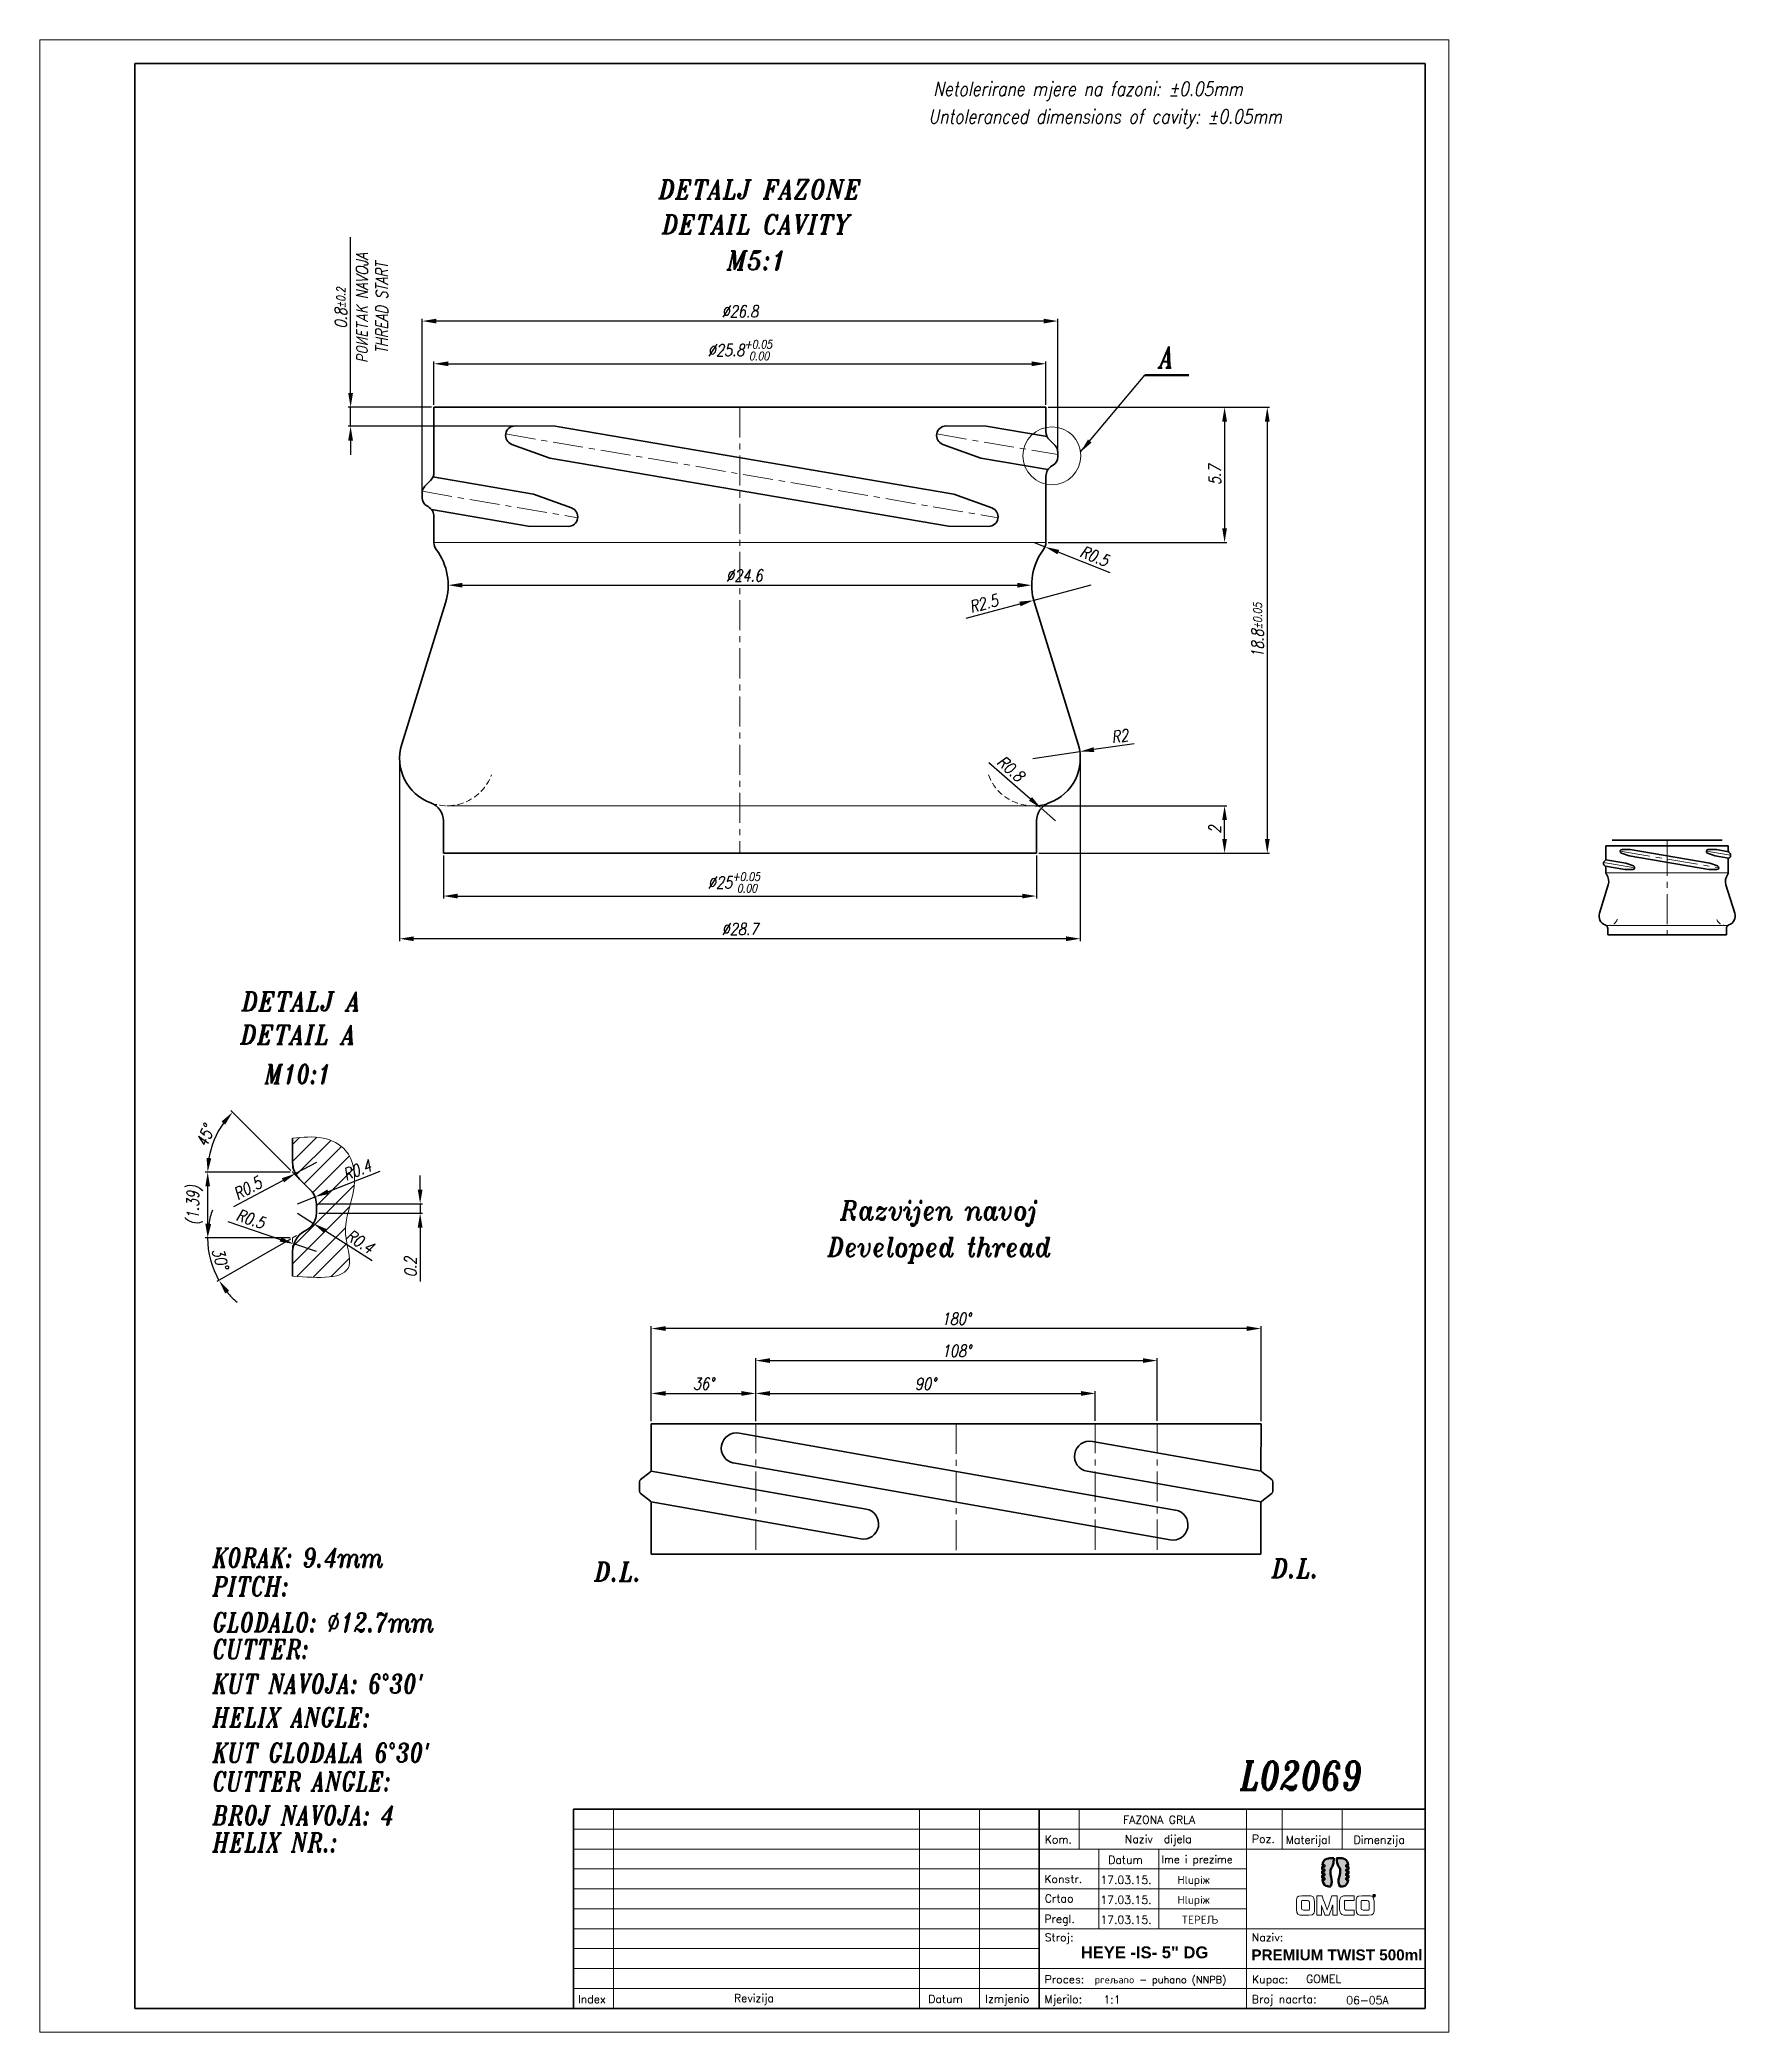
# Model space of a CAD drawing. Extents: x 678 to 1035, y 7 to 427.
import ezdxf

# ---------------------------------------------------------------- set-up
doc = ezdxf.new("R2010")
doc.units = 0
doc.header["$LTSCALE"] = 0.2
doc.linetypes.add('CENTER', pattern=[50.8, 31.75, -6.35, 6.35, -6.35])
doc.linetypes.add('HIDDEN', pattern=[9.525, 6.35, -3.175])
doc.layers.get('0').update_dxf_attribs({"linetype": 'CONTINUOUS', "lineweight": 15})
doc.layers.get('DEFPOINTS').update_dxf_attribs({"linetype": 'CONTINUOUS'})
for name, color, linetype, lineweight in [('1', 1, 'CENTER', 15), ('2', 2, 'HIDDEN', 15), ('3', 3, 'CONTINUOUS', 35), ('4', 5, 'CONTINUOUS', 50), ('8', 252, 'CONTINUOUS', 15), ('ENGLISH', 252, 'CONTINUOUS', 18)]:
    doc.layers.add(name, color=color, linetype=linetype, lineweight=lineweight)
doc.styles.add('ITALICT', font='ITALICT.shx', dxfattribs={"width": 0.8, "height": 2.5})
doc.styles.add('ROMANS', font='romans.shx')
doc.styles.get("Standard").update_dxf_attribs({"font": 'romans.shx'})
doc.dimstyles.new('MD1', dxfattribs={"dimtxt": 2.5, "dimasz": 3, "dimexe": 0.5, "dimexo": 0.5, "dimgap": 0.8, "dimtad": 1, "dimlfac": 0.2, "dimzin": 9, "dimdsep": 46, "dimtxsty": 'ITALICT', "dimcen": 1, "dimclrt": 256, "dimadec": 1, "dimazin": 2, "dimtfac": 1, "dimtmove": 0, "dimatfit": 3, "dimfxl": 1, "dimtolj": 1, "dimtzin": 0, "dimarcsym": 0})
doc.dimstyles.new('MD1$2', dxfattribs={"dimtxt": 2.5, "dimasz": 3, "dimexe": 0.5, "dimexo": 0.5, "dimgap": 0.8, "dimtad": 1, "dimlfac": 0.2, "dimzin": 9, "dimdsep": 46, "dimtxsty": 'ITALICT', "dimcen": 1, "dimclrt": 256, "dimadec": 1, "dimazin": 2, "dimtfac": 1, "dimtmove": 0, "dimatfit": 3, "dimfxl": 1, "dimtolj": 1, "dimtzin": 0, "dimarcsym": 0})
doc.dimstyles.new('MD1$4', dxfattribs={"dimtxt": 2.5, "dimasz": 3, "dimexe": 0.5, "dimexo": 0.5, "dimgap": 0.8, "dimtad": 1, "dimlfac": 0.2, "dimzin": 9, "dimdsep": 46, "dimtxsty": 'ITALICT', "dimcen": 1, "dimclrt": 256, "dimadec": 1, "dimazin": 2, "dimtfac": 1, "dimtmove": 1, "dimatfit": 3, "dimfxl": 1, "dimtolj": 1, "dimtzin": 0, "dimarcsym": 0})
doc.dimstyles.get("Standard").update_dxf_attribs({"dimtxt": 0.18, "dimasz": 0.18, "dimexe": 0.18, "dimexo": 0.0625, "dimgap": 0.09, "dimtad": 0, "dimtih": 1, "dimtoh": 1, "dimdec": 4, "dimzin": 0, "dimdsep": 46, "dimtxsty": 'Standard', "dimcen": 0.09, "dimadec": 0, "dimazin": 0, "dimtfac": 1, "dimtdec": 4, "dimtofl": 0, "dimtmove": 0, "dimatfit": 3, "dimfxl": 1, "dimtolj": 1, "dimtzin": 0, "dimarcsym": 0})

msp = doc.modelspace()

# ---------------------------------------------------------------- texts
at = {"style": 'ITALICT', "width": 0.8}
for s, height, p in [('Netolerirane mjere na fazoni: %%P0.05mm', 3, (866.032, 414.925)), ('A', 4.5, (913.694, 357.632)), ('M10:1', 4, (725.115, 206.763)), ('KORAK: 9.4mm', 4, (714.132, 104.781)), ('GLODALO: %%C12.7mm', 4, (714.132, 91.178)), ("KUT NAVOJA: 6°30'", 4, (714.132, 78.193)), ("KUT GLODALA 6°30'", 4, (714.132, 63.693)), ('L02069', 6, (930.77, 57.826)), ('BROJ NAVOJA: 4', 4, (714.132, 50.498))]:
    msp.add_text(s, height=height, dxfattribs=at).set_placement(p)
at = {"linetype": 'Continuous', "style": 'ITALICT', "width": 0.9}
for s, p in [('DETALJ FAZONE', (808.114, 393.229)), ('M5:1', (822.532, 378.258)), ('DETALJ A', (720.239, 222.036)), ('Razvijen navoj', (846.44, 177.989)), ('D.L.', (794.561, 101.832)), ('D.L.', (937.349, 102.565))]:
    msp.add_text(s, height=4, dxfattribs=at).set_placement(p)
at = {"style": 'ROMANS'}
for s, height, p in [('FAZONA GRLA', 1.68, (906.047, 50.684)), ('Kom.', 1.68, (889.535, 46.538)), ('Naziv  dijela', 1.68, (906.422, 46.63)), ('Poz.', 1.68, (933.211, 46.66)), ('Materijal', 1.68, (940.33, 46.474)), ('Dimenzija', 1.68, (954.644, 46.478)), ('Datum', 1.68, (902.925, 42.225)), ('Ime i prezime', 1.596, (914.151, 42.383)), ('Konstr.', 1.68, (889.456, 38.205)), ('17.03.15.', 1.68, (901.256, 38.012)), ('Hlupiж', 1.68, (917.522, 38.012)), ('Crtao', 1.68, (889.55, 34.103)), ('17.03.15.', 1.68, (901.256, 33.812)), ('Hlupiж', 1.68, (917.522, 33.812)), ('Pregl.', 1.68, (889.456, 29.778)), ('17.03.15.', 1.68, (901.256, 29.612)), ('TEPEЉ', 1.68, (918.366, 29.633)), ('Stroj:', 1.68, (889.542, 25.907)), ('Naziv:', 1.68, (933.19, 25.907)), ('Proces:', 1.68, (889.508, 17.053)), ('preљano - puhano (NNPB)', 1.5, (900.05, 17.056)), ('Kupac:', 1.68, (933.226, 17.053)), ('GOMEL', 1.68, (944.621, 17.141)), ('Index', 1.68, (791.163, 12.89)), ('Revizija', 1.68, (824.045, 13.097)), ('Datum', 1.68, (864.988, 12.905)), ('Izmjenio', 1.68, (877.011, 12.954)), ('Mjerilo:', 1.68, (889.485, 12.853)), ('1:1', 1.68, (901.913, 12.79)), ('Broj nacrta:', 1.68, (933.195, 12.851)), ('06-05A', 1.68, (953.096, 12.657))]:
    msp.add_text(s, height=height, dxfattribs=at).set_placement(p)
at = {"attachment_point": 1, "style": 'ROMANS'}
for s, insert, char_height, width in [('{\\fArial|b1|i0|c238|p34;HEYE -IS- 5" DG}', (897.134, 24.826), 2.5, 54.68907), ('{\\fArial|b1|i0|c238|p34;PREMIUM TWIST 500ml}', (933.1, 24.193), 2.3, 42.1777)]:
    msp.add_mtext(s, dxfattribs=dict(at, insert=insert, char_height=char_height, width=width))
at = {"layer": 'ENGLISH', "style": 'ITALICT', "width": 0.8}
for s, height, p in [('Untoleranced dimensions of cavity: %%P0.05mm', 3, (865.035, 409.091)), ('PITCH:', 4, (714.132, 98.728)), ('CUTTER:', 4, (714.132, 85.501)), ('HELIX ANGLE:', 4, (714.132, 71.124)), ('CUTTER ANGLE:', 4, (714.132, 57.614)), ('HELIX NR.:', 4, (714.132, 44.765))]:
    msp.add_text(s, height=height, dxfattribs=at).set_placement(p)
at = {"layer": 'ENGLISH', "linetype": 'Continuous', "style": 'ITALICT', "width": 0.9}
for s, p in [('DETAIL CAVITY', (808.843, 385.858)), ('DETAIL A', (719.951, 215.047)), ('Developed thread', (843.733, 170.271))]:
    msp.add_text(s, height=4, dxfattribs=at).set_placement(p)

# ---------------------------------------------------------------- blocks, each defined once
blk = doc.blocks.new('*D2')
at = {"color": 0, "lineweight": -2, "transparency": 16777216}
for p, q in [((760.79, 349.79), (760.79, 358.97)), ((763.79, 358.47), (886.79, 358.47)), ((889.79, 349.79), (889.79, 358.97))]:
    blk.add_line(p, q, dxfattribs=at)
at = {"color": 0, "transparency": 16777216}
for points in [[(763.79, 358.97), (763.79, 357.97), (760.79, 358.47)], [(886.79, 358.97), (886.79, 357.97), (889.79, 358.47)]]:
    blk.add_solid(points, dxfattribs=at)
at = {"layer": 'DEFPOINTS', "color": 0, "transparency": 16777216}
for p in [(889.79, 358.47), (760.79, 349.29), (889.79, 349.29)]:
    blk.add_point(p, dxfattribs=at)
at = {"transparency": 16777216, "insert": (825.29, 361.34), "char_height": 2.5, "attachment_point": 5, "style": 'ITALICT'}
blk.add_mtext('\\A1;%%c25.8{}{\\H0.71x;\\C3;\\S+0.05^  0.00;}', dxfattribs=at)
blk = doc.blocks.new('*D3')
at = {"color": 0, "lineweight": -2, "transparency": 16777216}
for p, q in [((758.29, 331.74), (758.29, 367.97)), ((889.29, 367.47), (761.29, 367.47)), ((892.29, 340.33), (892.29, 367.97))]:
    blk.add_line(p, q, dxfattribs=at)
at = {"color": 0, "transparency": 16777216}
for points in [[(761.29, 367.97), (761.29, 366.97), (758.29, 367.47)], [(889.29, 367.97), (889.29, 366.97), (892.29, 367.47)]]:
    blk.add_solid(points, dxfattribs=at)
at = {"layer": 'DEFPOINTS', "color": 0, "transparency": 16777216}
for p in [(758.29, 367.47), (892.29, 339.83), (758.29, 331.24)]:
    blk.add_point(p, dxfattribs=at)
at = {"transparency": 16777216, "insert": (825.29, 369.52), "char_height": 2.5, "attachment_point": 5, "style": 'ITALICT'}
blk.add_mtext('\\A1;%%c26.8', dxfattribs=at)
blk = doc.blocks.new('*D4')
at = {"color": 0, "lineweight": -2, "transparency": 16777216}
blk.add_line((766.79, 311.79), (883.79, 311.79), dxfattribs=at)
at = {"color": 0, "transparency": 16777216}
for points in [[(766.79, 312.29), (766.79, 311.29), (763.79, 311.79)], [(883.79, 312.29), (883.79, 311.29), (886.79, 311.79)]]:
    blk.add_solid(points, dxfattribs=at)
at = {"layer": 'DEFPOINTS', "color": 0, "transparency": 16777216}
for p in [(763.79, 311.79), (886.79, 311.79), (886.79, 311.79)]:
    blk.add_point(p, dxfattribs=at)
at = {"transparency": 16777216, "insert": (826.22, 313.84), "char_height": 2.5, "attachment_point": 5, "style": 'ITALICT'}
blk.add_mtext('\\A1;%%c24.6', dxfattribs=at)
blk = doc.blocks.new('*D5')
at = {"color": 0, "lineweight": -2, "transparency": 16777216}
for p, q in [((762.79, 254.79), (762.79, 245.76)), ((887.79, 254.79), (887.79, 245.76)), ((765.79, 246.26), (884.79, 246.26))]:
    blk.add_line(p, q, dxfattribs=at)
at = {"color": 0, "transparency": 16777216}
for points in [[(765.79, 246.76), (765.79, 245.76), (762.79, 246.26)], [(884.79, 246.76), (884.79, 245.76), (887.79, 246.26)]]:
    blk.add_solid(points, dxfattribs=at)
at = {"layer": 'DEFPOINTS', "color": 0, "transparency": 16777216}
for p in [(762.79, 255.29), (887.79, 255.29), (887.79, 246.26)]:
    blk.add_point(p, dxfattribs=at)
at = {"transparency": 16777216, "insert": (824.02, 249.13), "char_height": 2.5, "attachment_point": 5, "style": 'ITALICT'}
blk.add_mtext('\\A1;%%c25{}{\\H0.71x;\\C3;\\S+0.05^  0.00;}', dxfattribs=at)
blk = doc.blocks.new('*D6')
at = {"color": 0, "lineweight": -2, "transparency": 16777216}
for p, q in [((753.54, 274.79), (753.54, 236.76)), ((897.04, 274.79), (897.04, 236.76)), ((894.04, 237.26), (756.54, 237.26))]:
    blk.add_line(p, q, dxfattribs=at)
at = {"color": 0, "transparency": 16777216}
for points in [[(756.54, 237.76), (756.54, 236.76), (753.54, 237.26)], [(894.04, 237.76), (894.04, 236.76), (897.04, 237.26)]]:
    blk.add_solid(points, dxfattribs=at)
at = {"layer": 'DEFPOINTS', "color": 0, "transparency": 16777216}
for p in [(753.54, 275.29), (897.04, 275.29), (753.54, 237.26)]:
    blk.add_point(p, dxfattribs=at)
at = {"transparency": 16777216, "insert": (825.29, 239.31), "char_height": 2.5, "attachment_point": 5, "style": 'ITALICT'}
blk.add_mtext('\\A1;%%c28.7', dxfattribs=at)
blk = doc.blocks.new('*D7')
at = {"color": 0, "lineweight": -2, "transparency": 16777216}
for p, q in [((890.29, 349.29), (936.95, 349.29)), ((936.45, 346.29), (936.45, 258.29)), ((888.29, 255.29), (936.95, 255.29))]:
    blk.add_line(p, q, dxfattribs=at)
at = {"color": 0, "transparency": 16777216}
for points in [[(935.95, 346.29), (936.95, 346.29), (936.45, 349.29)], [(935.95, 258.29), (936.95, 258.29), (936.45, 255.29)]]:
    blk.add_solid(points, dxfattribs=at)
at = {"layer": 'DEFPOINTS', "color": 0, "transparency": 16777216}
for p in [(889.79, 349.29), (887.79, 255.29), (936.45, 255.29)]:
    blk.add_point(p, dxfattribs=at)
at = {"transparency": 16777216, "insert": (934.4, 302.29), "char_height": 2.5, "attachment_point": 5, "rotation": 90, "style": 'ITALICT'}
blk.add_mtext('\\A1;18.8{}{\\H0.71x;\\C3;%%p0.05}', dxfattribs=at)
blk = doc.blocks.new('*D8')
at = {"color": 0, "lineweight": -2, "transparency": 16777216}
for p, q in [((890.29, 349.29), (927.95, 349.29)), ((927.45, 346.29), (927.45, 323.79)), ((890.29, 320.79), (927.95, 320.79))]:
    blk.add_line(p, q, dxfattribs=at)
at = {"color": 0, "transparency": 16777216}
for points in [[(926.95, 346.29), (927.95, 346.29), (927.45, 349.29)], [(926.95, 323.79), (927.95, 323.79), (927.45, 320.79)]]:
    blk.add_solid(points, dxfattribs=at)
at = {"layer": 'DEFPOINTS', "color": 0, "transparency": 16777216}
for p in [(889.79, 349.29), (889.79, 320.79), (927.45, 320.79)]:
    blk.add_point(p, dxfattribs=at)
at = {"transparency": 16777216, "insert": (925.4, 335.04), "char_height": 2.5, "attachment_point": 5, "rotation": 90, "style": 'ITALICT'}
blk.add_mtext('\\A1;5.7', dxfattribs=at)
blk = doc.blocks.new('*D9')
at = {"color": 0, "lineweight": -2, "transparency": 16777216}
for p, q in [((743.22, 352.29), (743.22, 385.18)), ((760.29, 349.29), (742.72, 349.29)), ((743.22, 345.29), (743.22, 349.29)), ((785.86, 345.29), (742.72, 345.29)), ((743.22, 342.29), (743.22, 339.29))]:
    blk.add_line(p, q, dxfattribs=at)
at = {"color": 0, "transparency": 16777216}
for points in [[(742.72, 352.29), (743.72, 352.29), (743.22, 349.29)], [(742.72, 342.29), (743.72, 342.29), (743.22, 345.29)]]:
    blk.add_solid(points, dxfattribs=at)
at = {"layer": 'DEFPOINTS', "color": 0, "transparency": 16777216}
for p in [(743.22, 349.29), (760.79, 349.29), (786.36, 345.29)]:
    blk.add_point(p, dxfattribs=at)
at = {"transparency": 16777216, "char_height": 2.5, "attachment_point": 5, "rotation": 90, "style": 'ITALICT'}
for s, insert in [('\\A1;POИETAK NAVOJA\\PTHREAD START', (747.71, 370.24)), ('\\A1;0.8{}{\\H0.71x;\\C3;%%p0.2}{{}}', (741.17, 370.24))]:
    blk.add_mtext(s, dxfattribs=dict(at, insert=insert))
blk = doc.blocks.new('*D10')
at = {"color": 0, "lineweight": -2, "transparency": 16777216}
for p, q in [((749.37, 188.16), (738.52, 183.92)), ((732, 181.38), (735.73, 182.83))]:
    blk.add_line(p, q, dxfattribs=at)
at = {"color": 0, "transparency": 16777216}
blk.add_solid([(738.34, 184.39), (738.71, 183.46), (735.73, 182.83)], dxfattribs=at)
at = {"layer": 'DEFPOINTS', "color": 0, "transparency": 16777216}
for p in [(732, 181.38), (735.73, 182.83)]:
    blk.add_point(p, dxfattribs=at)
at = {"transparency": 16777216, "insert": (744.6, 188.5), "char_height": 2.5, "attachment_point": 5, "rotation": 21.3188, "style": 'ITALICT'}
blk.add_mtext('\\A1;R0.4', dxfattribs=at)
blk = doc.blocks.new('*D11')
at = {"color": 0, "lineweight": -2, "transparency": 16777216}
for p, q in [((732, 179.38), (735.38, 177.24)), ((747.75, 169.39), (737.91, 175.63))]:
    blk.add_line(p, q, dxfattribs=at)
at = {"color": 0, "transparency": 16777216}
blk.add_solid([(738.18, 176.05), (737.65, 175.21), (735.38, 177.24)], dxfattribs=at)
at = {"layer": 'DEFPOINTS', "color": 0, "transparency": 16777216}
for p in [(732, 179.38), (735.38, 177.24)]:
    blk.add_point(p, dxfattribs=at)
at = {"transparency": 16777216, "insert": (745.2, 173.44), "char_height": 2.5, "attachment_point": 5, "rotation": 327.6261, "style": 'ITALICT'}
blk.add_mtext('\\A1;R0.4', dxfattribs=at)
blk = doc.blocks.new('*D12')
at = {"color": 0, "lineweight": -2, "transparency": 16777216}
for p, q in [((757.88, 184.38), (757.88, 187.38)), ((736.5, 181.38), (758.38, 181.38)), ((757.88, 181.38), (757.88, 179.38)), ((736.5, 179.38), (758.38, 179.38)), ((757.88, 176.38), (757.88, 165.03))]:
    blk.add_line(p, q, dxfattribs=at)
at = {"color": 0, "transparency": 16777216}
for points in [[(757.38, 184.38), (758.38, 184.38), (757.88, 181.38)], [(757.38, 176.38), (758.38, 176.38), (757.88, 179.38)]]:
    blk.add_solid(points, dxfattribs=at)
at = {"layer": 'DEFPOINTS', "color": 0, "transparency": 16777216}
for p in [(736, 181.38), (736, 179.38), (757.88, 179.38)]:
    blk.add_point(p, dxfattribs=at)
at = {"transparency": 16777216, "insert": (755.83, 168.07), "char_height": 2.5, "attachment_point": 5, "rotation": 90, "style": 'ITALICT'}
blk.add_mtext('\\A1;0.2', dxfattribs=at)
blk = doc.blocks.new('*D13')
at = {"color": 0, "lineweight": -2, "transparency": 16777216}
for p, q in [((730.36, 174.18), (712.58, 174.18)), ((730.57, 173.93), (715.05, 164.97))]:
    blk.add_line(p, q, dxfattribs=at)
for start, end in [(160.7918, 170.3959), (180, 210), (219.6041, 229.2082)]:
    blk.add_arc((731, 174.18), 17.92, start, end, dxfattribs=at)
at = {"color": 0, "transparency": 16777216}
for points in [[(713.83, 177.13), (712.84, 177.21), (713.08, 174.18)], [(716.79, 162.47), (717.61, 163.05), (715.49, 165.22)]]:
    blk.add_solid(points, dxfattribs=at)
at = {"layer": 'DEFPOINTS', "color": 0, "transparency": 16777216}
for p in [(730.86, 174.18), (731, 174.18), (731, 174.18), (733.5, 175.63), (713.36, 171.07)]:
    blk.add_point(p, dxfattribs=at)
at = {"transparency": 16777216, "insert": (715.74, 169.82), "char_height": 2.5, "attachment_point": 5, "rotation": 285.9414, "style": 'ITALICT'}
blk.add_mtext('\\A1;30°', dxfattribs=at)
blk = doc.blocks.new('*D14')
at = {"color": 0, "lineweight": -2, "transparency": 16777216}
for p, q in [((730.65, 188.39), (717.99, 201.05)), ((730.22, 188.04), (712.6, 188.04))]:
    blk.add_line(p, q, dxfattribs=at)
blk.add_arc((731, 188.04), 17.9, 144.6114, 170.3886, dxfattribs=at)
at = {"color": 0, "transparency": 16777216}
for points in [[(716.02, 198.73), (716.79, 198.08), (718.34, 200.7)], [(713.85, 190.98), (712.85, 191.07), (713.1, 188.04)]]:
    blk.add_solid(points, dxfattribs=at)
at = {"layer": 'DEFPOINTS', "color": 0, "transparency": 16777216}
for p in [(715.5, 196.99), (730.72, 188.04), (731, 188.04), (731, 188.04), (732.17, 186.86)]:
    blk.add_point(p, dxfattribs=at)
at = {"transparency": 16777216, "insert": (712.57, 195.67), "char_height": 2.5, "attachment_point": 5, "rotation": 67.5, "style": 'ITALICT'}
blk.add_mtext('\\A1;45°', dxfattribs=at)
blk = doc.blocks.new('*D15')
at = {"color": 0, "lineweight": -2, "transparency": 16777216}
for p, q in [((887.29, 320.79), (889.61, 319.87)), ((903.31, 314.42), (892.4, 318.76))]:
    blk.add_line(p, q, dxfattribs=at)
at = {"color": 0, "transparency": 16777216}
blk.add_solid([(892.59, 319.23), (892.22, 318.3), (889.61, 319.87)], dxfattribs=at)
at = {"layer": 'DEFPOINTS', "color": 0, "transparency": 16777216}
for p in [(887.29, 320.79), (889.61, 319.87)]:
    blk.add_point(p, dxfattribs=at)
at = {"transparency": 16777216, "insert": (900.01, 317.94), "char_height": 2.5, "attachment_point": 5, "rotation": 338.303, "style": 'ITALICT'}
blk.add_mtext('\\A1;R0.5', dxfattribs=at)
blk = doc.blocks.new('*D17')
at = {"color": 0, "linetype": 'ByBlock', "lineweight": -2, "transparency": 16777216}
for p, q in [((887.54, 265.29), (927.95, 265.29)), ((927.45, 258.29), (927.45, 262.29)), ((888.29, 255.29), (927.95, 255.29))]:
    blk.add_line(p, q, dxfattribs=at)
at = {"color": 0, "transparency": 16777216}
for points in [[(926.95, 262.29), (927.95, 262.29), (927.45, 265.29)], [(926.95, 258.29), (927.95, 258.29), (927.45, 255.29)]]:
    blk.add_solid(points, dxfattribs=at)
at = {"layer": 'DEFPOINTS', "color": 0, "transparency": 16777216}
for p in [(887.04, 265.29), (927.45, 265.29), (887.79, 255.29)]:
    blk.add_point(p, dxfattribs=at)
at = {"transparency": 16777216, "insert": (925.4, 260.29), "char_height": 2.5, "attachment_point": 5, "rotation": 90, "style": 'ITALICT'}
blk.add_mtext('\\A1;2', dxfattribs=at)
blk = doc.blocks.new('*D18')
at = {"color": 0, "lineweight": -2, "transparency": 16777216}
for p, q in [((730.5, 188.04), (712.6, 188.04)), ((713.1, 177.18), (713.1, 185.04)), ((730.5, 174.18), (712.6, 174.18))]:
    blk.add_line(p, q, dxfattribs=at)
at = {"color": 0, "transparency": 16777216}
for points in [[(712.6, 185.04), (713.6, 185.04), (713.1, 188.04)], [(712.6, 177.18), (713.6, 177.18), (713.1, 174.18)]]:
    blk.add_solid(points, dxfattribs=at)
at = {"layer": 'DEFPOINTS', "color": 0, "transparency": 16777216}
for p in [(713.1, 188.04), (731, 188.04), (731, 174.18)]:
    blk.add_point(p, dxfattribs=at)
at = {"transparency": 16777216, "insert": (710.39, 181.11), "char_height": 2.5, "attachment_point": 5, "rotation": 90, "style": 'ITALICT'}
blk.add_mtext('\\A1;(1.39)', dxfattribs=at)
blk = doc.blocks.new('*D19')
at = {"color": 0, "linetype": 'ByBlock', "lineweight": -2, "transparency": 16777216}
for p, q in [((899.29, 311.79), (887.21, 308.6)), ((872.95, 304.84), (884.31, 307.84))]:
    blk.add_line(p, q, dxfattribs=at)
at = {"color": 0, "transparency": 16777216}
blk.add_solid([(884.18, 308.32), (884.43, 307.35), (887.21, 308.6)], dxfattribs=at)
at = {"layer": 'DEFPOINTS', "color": 0, "transparency": 16777216}
for p in [(899.29, 311.79), (887.21, 308.6)]:
    blk.add_point(p, dxfattribs=at)
at = {"transparency": 16777216, "insert": (876.65, 307.93), "char_height": 2.5, "attachment_point": 5, "rotation": 14.7978, "style": 'ITALICT'}
blk.add_mtext('\\A1;R2.5', dxfattribs=at)
blk = doc.blocks.new('*D20')
at = {"color": 0, "linetype": 'ByBlock', "lineweight": -2, "transparency": 16777216}
for p, q in [((908.42, 278.36), (899.91, 277.14)), ((887.04, 275.29), (896.94, 276.71))]:
    blk.add_line(p, q, dxfattribs=at)
at = {"color": 0, "transparency": 16777216}
blk.add_solid([(899.84, 277.63), (899.98, 276.64), (896.94, 276.71)], dxfattribs=at)
at = {"layer": 'DEFPOINTS', "color": 0, "transparency": 16777216}
for p in [(887.04, 275.29), (896.94, 276.71)]:
    blk.add_point(p, dxfattribs=at)
at = {"transparency": 16777216, "insert": (905.36, 279.99), "char_height": 2.5, "attachment_point": 5, "rotation": 8.1493, "style": 'ITALICT'}
blk.add_mtext('\\A1;R2', dxfattribs=at)
blk = doc.blocks.new('*D21')
at = {"color": 0, "linetype": 'ByBlock', "lineweight": -2, "transparency": 16777216}
for p, q in [((877.78, 274.43), (886.53, 266.74)), ((891.79, 262.12), (888.79, 264.76))]:
    blk.add_line(p, q, dxfattribs=at)
at = {"color": 0, "transparency": 16777216}
blk.add_solid([(886.86, 267.12), (886.2, 266.37), (888.79, 264.76)], dxfattribs=at)
at = {"layer": 'DEFPOINTS', "color": 0, "transparency": 16777216}
for p in [(888.79, 264.76), (891.79, 262.12)]:
    blk.add_point(p, dxfattribs=at)
at = {"transparency": 16777216, "insert": (882.38, 273.12), "char_height": 2.5, "attachment_point": 5, "rotation": 318.7018, "style": 'ITALICT'}
blk.add_mtext('\\A1;R0.8', dxfattribs=at)
blk = doc.blocks.new('*D22')
at = {"color": 0, "lineweight": -2, "transparency": 16777216}
for p, q in [((736, 190.11), (731.6, 187.75)), ((718.6, 180.78), (728.95, 186.33))]:
    blk.add_line(p, q, dxfattribs=at)
at = {"color": 0, "transparency": 16777216}
blk.add_solid([(728.71, 186.77), (729.19, 185.89), (731.6, 187.75)], dxfattribs=at)
at = {"layer": 'DEFPOINTS', "color": 0, "transparency": 16777216}
for p in [(736, 190.11), (731.6, 187.75)]:
    blk.add_point(p, dxfattribs=at)
at = {"transparency": 16777216, "insert": (721.49, 184.66), "char_height": 2.5, "attachment_point": 5, "rotation": 28.1774, "style": 'ITALICT'}
blk.add_mtext('\\A1;R0.5', dxfattribs=at)
blk = doc.blocks.new('*D23')
at = {"color": 0, "lineweight": -2, "transparency": 16777216}
for p, q in [((717.32, 177.67), (728.43, 173.88)), ((736, 171.3), (731.27, 172.91))]:
    blk.add_line(p, q, dxfattribs=at)
at = {"color": 0, "transparency": 16777216}
blk.add_solid([(728.59, 174.35), (728.27, 173.41), (731.27, 172.91)], dxfattribs=at)
at = {"layer": 'DEFPOINTS', "color": 0, "transparency": 16777216}
for p in [(731.27, 172.91), (736, 171.3)]:
    blk.add_point(p, dxfattribs=at)
at = {"transparency": 16777216, "insert": (722.12, 178.2), "char_height": 2.5, "attachment_point": 5, "rotation": 341.1646, "style": 'ITALICT'}
blk.add_mtext('\\A1;R0.5', dxfattribs=at)
blk = doc.blocks.new('*D24')
at = {"color": 0, "lineweight": -2, "transparency": 16777216}
for p, q in [((806.61, 135.53), (806.61, 141.9)), ((809.61, 141.4), (825.61, 141.4)), ((828.61, 135.63), (828.61, 141.9))]:
    blk.add_line(p, q, dxfattribs=at)
at = {"color": 0, "transparency": 16777216}
for points in [[(809.61, 141.9), (809.61, 140.9), (806.61, 141.4)], [(825.61, 141.9), (825.61, 140.9), (828.61, 141.4)]]:
    blk.add_solid(points, dxfattribs=at)
at = {"layer": 'DEFPOINTS', "color": 0, "transparency": 16777216}
for p in [(828.61, 141.4), (806.61, 135.03), (828.61, 135.13)]:
    blk.add_point(p, dxfattribs=at)
at = {"transparency": 16777216, "insert": (817.61, 143.45), "char_height": 2.5, "attachment_point": 5, "style": 'ITALICT'}
blk.add_mtext('\\A1;36°', dxfattribs=at)
blk = doc.blocks.new('*D25')
at = {"color": 0, "lineweight": -2, "transparency": 16777216}
for p, q in [((828.61, 135.63), (828.61, 141.9)), ((831.61, 141.4), (897.2, 141.4)), ((900.2, 135.63), (900.2, 141.9))]:
    blk.add_line(p, q, dxfattribs=at)
at = {"color": 0, "transparency": 16777216}
for points in [[(831.61, 141.9), (831.61, 140.9), (828.61, 141.4)], [(897.2, 141.9), (897.2, 140.9), (900.2, 141.4)]]:
    blk.add_solid(points, dxfattribs=at)
at = {"layer": 'DEFPOINTS', "color": 0, "transparency": 16777216}
for p in [(900.2, 141.4), (828.61, 135.13), (900.2, 135.13)]:
    blk.add_point(p, dxfattribs=at)
at = {"transparency": 16777216, "insert": (864.41, 143.45), "char_height": 2.5, "attachment_point": 5, "style": 'ITALICT'}
blk.add_mtext('\\A1;90°', dxfattribs=at)
blk = doc.blocks.new('*D26')
at = {"color": 0, "lineweight": -2, "transparency": 16777216}
for p, q in [((828.61, 135.53), (828.61, 148.83)), ((831.61, 148.33), (910.25, 148.33)), ((913.25, 135.63), (913.25, 148.83))]:
    blk.add_line(p, q, dxfattribs=at)
at = {"color": 0, "transparency": 16777216}
for points in [[(831.61, 148.83), (831.61, 147.83), (828.61, 148.33)], [(910.25, 148.83), (910.25, 147.83), (913.25, 148.33)]]:
    blk.add_solid(points, dxfattribs=at)
at = {"layer": 'DEFPOINTS', "color": 0, "transparency": 16777216}
for p in [(913.25, 148.33), (828.61, 135.03), (913.25, 135.13)]:
    blk.add_point(p, dxfattribs=at)
at = {"transparency": 16777216, "insert": (870.93, 150.38), "char_height": 2.5, "attachment_point": 5, "style": 'ITALICT'}
blk.add_mtext('\\A1;108°', dxfattribs=at)
blk = doc.blocks.new('*D27')
at = {"color": 0, "lineweight": -2, "transparency": 16777216}
for p, q in [((806.61, 135.53), (806.61, 155.58)), ((935.13, 135.53), (935.13, 155.58)), ((932.13, 155.08), (809.61, 155.08))]:
    blk.add_line(p, q, dxfattribs=at)
at = {"color": 0, "transparency": 16777216}
for points in [[(809.61, 155.58), (809.61, 154.58), (806.61, 155.08)], [(932.13, 155.58), (932.13, 154.58), (935.13, 155.08)]]:
    blk.add_solid(points, dxfattribs=at)
at = {"layer": 'DEFPOINTS', "color": 0, "transparency": 16777216}
for p in [(806.61, 155.08), (806.61, 135.03), (935.13, 135.03)]:
    blk.add_point(p, dxfattribs=at)
at = {"transparency": 16777216, "insert": (870.87, 157.13), "char_height": 2.5, "attachment_point": 5, "style": 'ITALICT'}
blk.add_mtext('\\A1;180°', dxfattribs=at)

# ---------------------------------------------------------------- dimensions: what is measured, and where the dimension line sits
for base, p1, p2, text, override, picture, middle in [((743.217, 349.294), (786.357, 345.294), (760.791, 349.294), '<>{}{\\H0.71x;\\C3;%%p0.2}{{}}\\XPOИETAK NAVOJA\\PTHREAD START', {"dimtp": 0.2, "dimtm": 0.2, "dimtdec": 1, "dimtzin": 0}, '*D9', (743.217, 370.237)), ((713.098, 188.036), (731.003, 174.183), (731.003, 188.036), '(<>)', {"dimlfac": 0.1, "dimtfac": 0.75, "dimtdec": 3}, '*D18', (710.394, 181.109))]:
    dim = msp.add_linear_dim(base=base, p1=p1, p2=p2, angle=90, text=text, dimstyle='MD1', override=override)
    dim.commit()
    dim.dimension.update_dxf_attribs({"geometry": picture, "text_midpoint": middle})
for base, p1, p2, picture, middle in [((758.291, 367.474), (892.291, 339.828), (758.291, 331.239), '*D3', (825.291, 367.474)), ((886.791, 311.794), (763.791, 311.794), (886.791, 311.794), '*D4', (826.222, 311.794))]:
    dim = msp.add_linear_dim(base=base, p1=p1, p2=p2, text='%%c<>', dimstyle='MD1')
    dim.commit()
    dim.dimension.update_dxf_attribs({"geometry": picture, "text_midpoint": middle, "dimtype": 160})
for base, p1, p2, text, override, picture, middle in [((889.791, 358.474), (760.791, 349.294), (889.791, 349.294), '%%c<>{}{\\H0.71x;\\C3;\\S+0.05^  0.00;}', {"dimtp": 0.05, "dimtfac": 0.75}, '*D2', (825.291, 358.474)), ((753.541, 237.256), (897.041, 275.294), (753.541, 275.294), '%%c<>', {"dimtmove": 0}, '*D6', (825.291, 237.256)), ((887.791, 246.256), (762.791, 255.294), (887.791, 255.294), '%%c<>{}{\\H0.71x;\\C3;\\S+0.05^  0.00;}', {"dimtp": 0.05, "dimtm": 0, "dimtdec": 2, "dimtmove": 0, "dimtzin": 0}, '*D5', (824.016, 246.256))]:
    dim = msp.add_linear_dim(base=base, p1=p1, p2=p2, text=text, dimstyle='MD1', override=override)
    dim.commit()
    dim.dimension.update_dxf_attribs({"geometry": picture, "text_midpoint": middle, "dimtype": 160})
dim = msp.add_linear_dim(base=(936.445, 255.294), p1=(889.791, 349.294), p2=(887.791, 255.294), angle=90, text='<>{}{\\H0.71x;\\C3;%%p0.05}', dimstyle='MD1', override={"dimtp": 0.05, "dimtm": 0.05})
dim.commit()
dim.dimension.update_dxf_attribs({"geometry": '*D7', "text_midpoint": (936.445, 302.294), "dimtype": 160})
for base, p1, p2, override, picture, middle in [((927.445, 320.794), (889.791, 349.294), (889.791, 320.794), {"dimtmove": 0}, '*D8', (927.445, 335.044)), ((757.88, 179.379), (736.003, 181.379), (736.003, 179.379), {"dimlfac": 0.1, "dimtfac": 0.75, "dimtdec": 3}, '*D12', (757.88, 168.067))]:
    dim = msp.add_linear_dim(base=base, p1=p1, p2=p2, angle=90, dimstyle='MD1', override=override)
    dim.commit()
    dim.dimension.update_dxf_attribs({"geometry": picture, "text_midpoint": middle, "dimtype": 160})
for center, mpoint, override, picture, middle in [((887.291, 320.794), (889.614, 319.87), {"dimtmove": 0}, '*D15', (900.009, 317.94)), ((899.291, 311.794), (887.206, 308.602), {"dimtmove": 0, "dimfxl": 1.25, "dimarcsym": 1}, '*D19', (876.655, 307.935)), ((887.041, 275.294), (896.94, 276.712), {"dimtmove": 0, "dimfxl": 1.25, "dimarcsym": 1}, '*D20', (905.361, 279.989)), ((891.791, 262.125), (888.786, 264.765), {"dimtmove": 0, "dimfxl": 1.25, "dimarcsym": 1}, '*D21', (882.383, 273.118)), ((736.003, 190.107), (731.595, 187.746), {"dimlfac": 0.1, "dimtfac": 0.75, "dimtdec": 3, "dimtmove": 0, "dimtzin": 9}, '*D22', (722.453, 182.848)), ((732.003, 181.379), (735.729, 182.833), {"dimtoh": 0, "dimlfac": 0.1, "dimtol": 0, "dimlim": 0, "dimtp": 0, "dimtm": 0, "dimtfac": 0.75, "dimtdec": 3, "dimtmove": 0, "dimatfit": 3, "dimtolj": 1, "dimtzin": 9}, '*D10', (744.601, 188.496)), ((736.003, 171.296), (731.271, 172.91), {"dimlfac": 0.1, "dimtfac": 0.75, "dimtdec": 3, "dimtmove": 0, "dimtzin": 9}, '*D23', (722.116, 178.199)), ((732.003, 179.379), (735.381, 177.237), {"dimtoh": 0, "dimlfac": 0.1, "dimtol": 0, "dimlim": 0, "dimtp": 0, "dimtm": 0, "dimtfac": 0.75, "dimtdec": 3, "dimtmove": 0, "dimatfit": 3, "dimtolj": 1, "dimtzin": 9}, '*D11', (745.198, 173.441))]:
    dim = msp.add_radius_dim(center=center, mpoint=mpoint, dimstyle='MD1$4', override=override)
    dim.commit()
    dim.dimension.update_dxf_attribs({"geometry": picture, "text_midpoint": middle})
dim = msp.add_linear_dim(base=(927.445, 265.294), p1=(887.791, 255.294), p2=(887.041, 265.294), angle=90, dimstyle='MD1', override={"dimfxl": 1.25, "dimarcsym": 1})
dim.commit()
dim.dimension.update_dxf_attribs({"geometry": '*D17', "text_midpoint": (925.395, 260.294)})
dim = msp.add_angular_dim_2l(base=(715.497, 196.988), line1=((731.003, 188.036), (730.724, 188.036)), line2=((732.175, 186.864), (731.003, 188.036)), dimstyle='MD1$2')
dim.commit()
dim.dimension.update_dxf_attribs({"geometry": '*D14', "text_midpoint": (712.567, 195.672)})
dim = msp.add_angular_dim_2l(base=(713.357, 171.071), line1=((731.003, 174.183), (730.856, 174.183)), line2=((731.003, 174.183), (733.503, 175.626)), dimstyle='MD1$2', override={"dimtfac": 0.75, "dimtdec": 3, "dimtzin": 9})
dim.commit()
dim.dimension.update_dxf_attribs({"geometry": '*D13', "text_midpoint": (713.774, 169.261), "dimtype": 162})
for base, p1, p2, text, picture, middle in [((806.608, 155.082), (935.127, 135.029), (806.608, 135.029), '180°', '*D27', (870.868, 157.132)), ((913.254, 148.331), (828.607, 135.029), (913.254, 135.133), '108°', '*D26', (870.93, 150.381)), ((828.607, 141.403), (806.608, 135.029), (828.607, 135.133), '36°', '*D24', (817.608, 143.453)), ((900.204, 141.403), (828.607, 135.133), (900.204, 135.133), '90°', '*D25', (864.405, 143.453))]:
    dim = msp.add_linear_dim(base=base, p1=p1, p2=p2, text=text, dimstyle='MD1')
    dim.commit()
    dim.dimension.update_dxf_attribs({"geometry": picture, "text_midpoint": middle})

# ---------------------------------------------------------------- hatches: boundary and pattern name
at = {"layer": '4'}
h = msp.add_hatch(color=142, dxfattribs=at)
edge = h.paths.add_edge_path()
edge.add_spline(control_points=[(948.061, 38.9), (948.061, 38.9), (948.061, 38.9), (948.061, 38.9), (948.061, 38.9), (948.217, 37.522), (949.435, 37.451), (949.615, 37.451), (949.615, 37.451), (949.615, 37.451), (949.75, 37.451), (949.75, 37.451), (949.75, 37.451), (950.39, 38.37), (949.746, 39.711), (949.746, 40.669), (949.746, 40.669), (949.746, 41.421), (950.408, 41.623), (950.481, 43.428), (950.481, 43.428), (949.716, 43.428), (949.716, 43.428), (949.716, 43.428), (948.426, 43.428), (948.132, 42.433), (948.065, 41.979)], knot_values=[0.8095238, 0.8095238, 0.8095238, 0.8095238, 0.8095238, 0.8095238, 0.8095238, 0.8095238, 0.8571429, 0.8571429, 0.8571429, 0.8571429, 0.9047619, 0.9047619, 0.9047619, 0.9047619, 0.952381, 0.952381, 0.952381, 0.952381, 1, 1, 1, 1.047619, 1.047619, 1.047619, 1.047619, 1.0952381, 1.0952381, 1.0952381, 1.0952381], degree=3, periodic=0)
edge.add_spline(control_points=[(948.065, 41.979), (948.065, 41.979), (948.502, 41.979), (948.502, 41.979)], knot_values=[0.0952381, 0.0952381, 0.0952381, 0.0952381, 0.1428571, 0.1428571, 0.1428571, 0.1428571], degree=3, periodic=0)
edge.add_spline(control_points=[(948.502, 41.979), (948.502, 41.979), (948.502, 41.979), (948.502, 41.979), (948.502, 41.979), (948.502, 41.979), (948.502, 41.613), (948.502, 41.613)], knot_values=[0.1428571, 0.1428571, 0.1428571, 0.1428571, 0.1428571, 0.1428571, 0.1428571, 0.1428571, 0.1904762, 0.1904762, 0.1904762, 0.1904762], degree=3, periodic=0)
edge.add_spline(control_points=[(948.502, 41.613), (948.502, 41.613), (948.502, 41.613), (948.502, 41.613), (948.502, 41.613), (948.502, 41.613), (948.045, 41.613), (948.045, 41.613)], knot_values=[0.1904762, 0.1904762, 0.1904762, 0.1904762, 0.1904762, 0.1904762, 0.1904762, 0.1904762, 0.2380952, 0.2380952, 0.2380952, 0.2380952], degree=3, periodic=0)
edge.add_spline(control_points=[(948.045, 41.613), (948.045, 41.613), (948.045, 41.613), (948.045, 41.613), (948.045, 41.613), (948.045, 41.613), (948.045, 41.075), (948.045, 41.075)], knot_values=[0.2380952, 0.2380952, 0.2380952, 0.2380952, 0.2380952, 0.2380952, 0.2380952, 0.2380952, 0.2857143, 0.2857143, 0.2857143, 0.2857143], degree=3, periodic=0)
edge.add_spline(control_points=[(948.045, 41.075), (948.045, 41.075), (948.045, 41.075), (948.045, 41.075), (948.045, 41.075), (948.045, 41.075), (948.502, 41.075), (948.502, 41.075)], knot_values=[0.2857143, 0.2857143, 0.2857143, 0.2857143, 0.2857143, 0.2857143, 0.2857143, 0.2857143, 0.3333333, 0.3333333, 0.3333333, 0.3333333], degree=3, periodic=0)
edge.add_spline(control_points=[(948.502, 41.075), (948.502, 41.075), (948.502, 41.075), (948.502, 41.075), (948.502, 41.075), (948.502, 41.075), (948.502, 40.709), (948.502, 40.709)], knot_values=[0.3333333, 0.3333333, 0.3333333, 0.3333333, 0.3333333, 0.3333333, 0.3333333, 0.3333333, 0.3809524, 0.3809524, 0.3809524, 0.3809524], degree=3, periodic=0)
edge.add_spline(control_points=[(948.502, 40.709), (948.502, 40.709), (948.502, 40.709), (948.502, 40.709), (948.502, 40.709), (948.502, 40.709), (948.045, 40.709), (948.045, 40.709)], knot_values=[0.3809524, 0.3809524, 0.3809524, 0.3809524, 0.3809524, 0.3809524, 0.3809524, 0.3809524, 0.4285714, 0.4285714, 0.4285714, 0.4285714], degree=3, periodic=0)
edge.add_spline(control_points=[(948.045, 40.709), (948.045, 40.709), (948.045, 40.709), (948.045, 40.709), (948.045, 40.709), (948.045, 40.709), (948.045, 40.171), (948.045, 40.171)], knot_values=[0.4285714, 0.4285714, 0.4285714, 0.4285714, 0.4285714, 0.4285714, 0.4285714, 0.4285714, 0.4761905, 0.4761905, 0.4761905, 0.4761905], degree=3, periodic=0)
edge.add_spline(control_points=[(948.045, 40.171), (948.045, 40.171), (948.045, 40.171), (948.045, 40.171), (948.045, 40.171), (948.045, 40.171), (948.502, 40.171), (948.502, 40.171)], knot_values=[0.4761905, 0.4761905, 0.4761905, 0.4761905, 0.4761905, 0.4761905, 0.4761905, 0.4761905, 0.5238095, 0.5238095, 0.5238095, 0.5238095], degree=3, periodic=0)
edge.add_spline(control_points=[(948.502, 40.171), (948.502, 40.171), (948.502, 40.171), (948.502, 40.171), (948.502, 40.171), (948.502, 40.171), (948.502, 39.805), (948.502, 39.805)], knot_values=[0.5238095, 0.5238095, 0.5238095, 0.5238095, 0.5238095, 0.5238095, 0.5238095, 0.5238095, 0.5714286, 0.5714286, 0.5714286, 0.5714286], degree=3, periodic=0)
edge.add_spline(control_points=[(948.502, 39.805), (948.502, 39.805), (948.502, 39.805), (948.502, 39.805), (948.502, 39.805), (948.502, 39.805), (948.045, 39.805), (948.045, 39.805)], knot_values=[0.5714286, 0.5714286, 0.5714286, 0.5714286, 0.5714286, 0.5714286, 0.5714286, 0.5714286, 0.6190476, 0.6190476, 0.6190476, 0.6190476], degree=3, periodic=0)
edge.add_spline(control_points=[(948.045, 39.805), (948.045, 39.805), (948.045, 39.805), (948.045, 39.805), (948.045, 39.805), (948.045, 39.805), (948.045, 39.267), (948.045, 39.267)], knot_values=[0.6190476, 0.6190476, 0.6190476, 0.6190476, 0.6190476, 0.6190476, 0.6190476, 0.6190476, 0.6666667, 0.6666667, 0.6666667, 0.6666667], degree=3, periodic=0)
edge.add_spline(control_points=[(948.045, 39.267), (948.045, 39.267), (948.045, 39.267), (948.045, 39.267), (948.045, 39.267), (948.045, 39.267), (948.502, 39.267), (948.502, 39.267)], knot_values=[0.6666667, 0.6666667, 0.6666667, 0.6666667, 0.6666667, 0.6666667, 0.6666667, 0.6666667, 0.7142857, 0.7142857, 0.7142857, 0.7142857], degree=3, periodic=0)
edge.add_spline(control_points=[(948.502, 39.267), (948.502, 39.267), (948.502, 39.267), (948.502, 39.267), (948.502, 39.267), (948.502, 39.267), (948.502, 38.9), (948.502, 38.9)], knot_values=[0.7142857, 0.7142857, 0.7142857, 0.7142857, 0.7142857, 0.7142857, 0.7142857, 0.7142857, 0.7619048, 0.7619048, 0.7619048, 0.7619048], degree=3, periodic=0)
edge.add_spline(control_points=[(948.502, 38.9), (948.502, 38.9), (948.502, 38.9), (948.502, 38.9), (948.502, 38.9), (948.502, 38.9), (948.061, 38.9), (948.061, 38.9)], knot_values=[0.7619048, 0.7619048, 0.7619048, 0.7619048, 0.7619048, 0.7619048, 0.7619048, 0.7619048, 0.8095238, 0.8095238, 0.8095238, 0.8095238], degree=3, periodic=0)
h = msp.add_hatch(color=253, dxfattribs=at)
edge = h.paths.add_edge_path()
edge.add_spline(control_points=[(953.079, 40.171), (953.079, 40.171), (953.079, 40.171), (953.079, 40.171), (953.079, 40.171), (953.079, 40.171), (953.536, 40.171), (953.536, 40.171)], knot_values=[0.2380952, 0.2380952, 0.2380952, 0.2380952, 0.2380952, 0.2380952, 0.2380952, 0.2380952, 0.2857143, 0.2857143, 0.2857143, 0.2857143], degree=3, periodic=0)
edge.add_spline(control_points=[(953.536, 40.171), (953.536, 40.171), (953.536, 40.171), (953.536, 40.171), (953.536, 40.171), (953.536, 40.171), (953.536, 40.709), (953.536, 40.709)], knot_values=[0.2857143, 0.2857143, 0.2857143, 0.2857143, 0.2857143, 0.2857143, 0.2857143, 0.2857143, 0.3333333, 0.3333333, 0.3333333, 0.3333333], degree=3, periodic=0)
edge.add_spline(control_points=[(953.536, 40.709), (953.536, 40.709), (953.536, 40.709), (953.536, 40.709), (953.536, 40.709), (953.536, 40.709), (953.079, 40.709), (953.079, 40.709)], knot_values=[0.3333333, 0.3333333, 0.3333333, 0.3333333, 0.3333333, 0.3333333, 0.3333333, 0.3333333, 0.3809524, 0.3809524, 0.3809524, 0.3809524], degree=3, periodic=0)
edge.add_spline(control_points=[(953.079, 40.709), (953.079, 40.709), (953.079, 40.709), (953.079, 40.709), (953.079, 40.709), (953.079, 40.709), (953.079, 41.075), (953.079, 41.075)], knot_values=[0.3809524, 0.3809524, 0.3809524, 0.3809524, 0.3809524, 0.3809524, 0.3809524, 0.3809524, 0.4285714, 0.4285714, 0.4285714, 0.4285714], degree=3, periodic=0)
edge.add_spline(control_points=[(953.079, 41.075), (953.079, 41.075), (953.079, 41.075), (953.079, 41.075), (953.079, 41.075), (953.079, 41.075), (953.536, 41.075), (953.536, 41.075)], knot_values=[0.4285714, 0.4285714, 0.4285714, 0.4285714, 0.4285714, 0.4285714, 0.4285714, 0.4285714, 0.4761905, 0.4761905, 0.4761905, 0.4761905], degree=3, periodic=0)
edge.add_spline(control_points=[(953.536, 41.075), (953.536, 41.075), (953.536, 41.075), (953.536, 41.075), (953.536, 41.075), (953.536, 41.075), (953.536, 41.613), (953.536, 41.613)], knot_values=[0.4761905, 0.4761905, 0.4761905, 0.4761905, 0.4761905, 0.4761905, 0.4761905, 0.4761905, 0.5238095, 0.5238095, 0.5238095, 0.5238095], degree=3, periodic=0)
edge.add_spline(control_points=[(953.536, 41.613), (953.536, 41.613), (953.536, 41.613), (953.536, 41.613), (953.536, 41.613), (953.536, 41.613), (953.079, 41.613), (953.079, 41.613)], knot_values=[0.5238095, 0.5238095, 0.5238095, 0.5238095, 0.5238095, 0.5238095, 0.5238095, 0.5238095, 0.5714286, 0.5714286, 0.5714286, 0.5714286], degree=3, periodic=0)
edge.add_spline(control_points=[(953.079, 41.613), (953.079, 41.613), (953.079, 41.613), (953.079, 41.613), (953.079, 41.613), (953.079, 41.613), (953.079, 41.979), (953.079, 41.979)], knot_values=[0.5714286, 0.5714286, 0.5714286, 0.5714286, 0.5714286, 0.5714286, 0.5714286, 0.5714286, 0.6190476, 0.6190476, 0.6190476, 0.6190476], degree=3, periodic=0)
edge.add_spline(control_points=[(953.079, 41.979), (953.079, 41.979), (953.079, 41.979), (953.079, 41.979), (953.079, 41.979), (953.079, 41.979), (953.518, 41.979), (953.518, 41.979)], knot_values=[0.6190476, 0.6190476, 0.6190476, 0.6190476, 0.6190476, 0.6190476, 0.6190476, 0.6190476, 0.6666667, 0.6666667, 0.6666667, 0.6666667], degree=3, periodic=0)
edge.add_spline(control_points=[(953.518, 41.979), (953.518, 41.979), (953.518, 41.979), (953.518, 41.979), (953.518, 41.979), (953.357, 43.348), (952.145, 43.428), (951.966, 43.428), (951.966, 43.428), (951.966, 43.428), (951.1, 43.428), (951.1, 43.428)], knot_values=[0.6666667, 0.6666667, 0.6666667, 0.6666667, 0.6666667, 0.6666667, 0.6666667, 0.6666667, 0.7142857, 0.7142857, 0.7142857, 0.7142857, 0.7619048, 0.7619048, 0.7619048, 0.7619048], degree=3, periodic=0)
edge.add_spline(control_points=[(951.1, 43.428), (951.1, 43.428), (951.1, 43.428), (951.1, 43.428), (951.1, 43.428), (951.173, 41.623), (951.835, 41.421), (951.835, 40.669), (951.835, 40.669), (951.835, 39.711), (951.191, 38.37), (951.831, 37.451), (951.831, 37.451), (951.831, 37.451), (951.874, 37.451), (951.874, 37.451), (951.874, 37.451), (953.165, 37.451), (953.453, 38.446), (953.517, 38.9), (953.517, 38.9), (953.517, 38.9), (953.517, 38.9), (953.517, 38.9)], knot_values=[0.7619048, 0.7619048, 0.7619048, 0.7619048, 0.7619048, 0.7619048, 0.7619048, 0.7619048, 0.8095238, 0.8095238, 0.8095238, 0.8095238, 0.8571429, 0.8571429, 0.8571429, 0.8571429, 0.9047619, 0.9047619, 0.9047619, 0.9047619, 0.952381, 0.952381, 0.952381, 0.952381, 0.952381, 0.952381, 0.952381, 0.952381], degree=3, periodic=0)
edge.add_spline(control_points=[(953.517, 38.9), (953.517, 38.9), (953.079, 38.9), (953.079, 38.9), (953.079, 38.9), (953.079, 39.267), (953.079, 39.267)], knot_values=[0.952381, 0.952381, 0.952381, 0.952381, 1, 1, 1, 1.047619, 1.047619, 1.047619, 1.047619], degree=3, periodic=0)
edge.add_spline(control_points=[(953.079, 39.267), (953.079, 39.267), (953.079, 39.267), (953.079, 39.267), (953.079, 39.267), (953.079, 39.267), (953.536, 39.267), (953.536, 39.267)], knot_values=[0.047619, 0.047619, 0.047619, 0.047619, 0.047619, 0.047619, 0.047619, 0.047619, 0.0952381, 0.0952381, 0.0952381, 0.0952381], degree=3, periodic=0)
edge.add_spline(control_points=[(953.536, 39.267), (953.536, 39.267), (953.536, 39.267), (953.536, 39.267), (953.536, 39.267), (953.536, 39.267), (953.536, 39.805), (953.536, 39.805)], knot_values=[0.0952381, 0.0952381, 0.0952381, 0.0952381, 0.0952381, 0.0952381, 0.0952381, 0.0952381, 0.1428571, 0.1428571, 0.1428571, 0.1428571], degree=3, periodic=0)
edge.add_spline(control_points=[(953.536, 39.805), (953.536, 39.805), (953.536, 39.805), (953.536, 39.805), (953.536, 39.805), (953.536, 39.805), (953.079, 39.805), (953.079, 39.805)], knot_values=[0.1428571, 0.1428571, 0.1428571, 0.1428571, 0.1428571, 0.1428571, 0.1428571, 0.1428571, 0.1904762, 0.1904762, 0.1904762, 0.1904762], degree=3, periodic=0)
edge.add_spline(control_points=[(953.079, 39.805), (953.079, 39.805), (953.079, 39.805), (953.079, 39.805), (953.079, 39.805), (953.079, 39.805), (953.079, 40.171), (953.079, 40.171)], knot_values=[0.1904762, 0.1904762, 0.1904762, 0.1904762, 0.1904762, 0.1904762, 0.1904762, 0.1904762, 0.2380952, 0.2380952, 0.2380952, 0.2380952], degree=3, periodic=0)
at = {"layer": '8'}
h = msp.add_hatch(dxfattribs=at)
h.set_pattern_fill('ANSI31', color=256, scale=0.8)
h.set_pattern_definition([(45, (731.003, 165.1535), (-1.79605, 1.79605), [])])
edge = h.paths.add_edge_path()
edge.add_spline(control_points=[(731.003, 166.136), (736.543, 165.751), (745.152, 165.153), (740.81, 176.647), (744.854, 183.791), (743.577, 192.735), (737.107, 195.852), (733.156, 195.436), (731.003, 195.21)], knot_values=[0, 0, 0, 0, 12.0882693, 18.7832315, 28.989788, 36.8266651, 42.2047294, 48.6461201, 48.6461201, 48.6461201, 48.6461201], degree=3, periodic=0)
edge.add_line((731.003, 195.21), (731.003, 190.107))
edge.add_arc((736.003, 190.107), 5, 180, 225)
edge.add_line((732.467, 186.571), (734.831, 184.207))
edge.add_arc((732.003, 181.379), 4, 0, 45, ccw=False)
edge.add_line((736.003, 181.379), (736.003, 179.379))
edge.add_arc((732.003, 179.379), 4, -60, 0, ccw=False)
edge.add_line((734.003, 175.915), (733.503, 175.626))
edge.add_arc((736.003, 171.296), 5, 120, 180)
edge.add_line((731.003, 171.296), (731.003, 166.136))
h.paths.add_polyline_path([(741.418, 185.241), (749.148, 188.258), (747.785, 191.751), (740.055, 188.735)], flags=9)
h.paths.add_polyline_path([(740.69, 174.079), (747.698, 169.636), (749.706, 172.803), (742.698, 177.246)], flags=9)

# ---------------------------------------------------------------- linework, layer by layer
at = {"linetype": 'ByBlock'}
for p, q in [((677.719, 6.758), (677.719, 426.758)), ((677.719, 426.758), (974.719, 426.758)), ((974.719, 6.758), (974.719, 426.758)), ((677.719, 6.758), (974.719, 6.758))]:
    msp.add_line(p, q, dxfattribs=at)
for p, q in [((798.625, 53.758), (798.625, 11.758)), ((863.172, 53.758), (863.172, 11.758)), ((875.772, 53.758), (875.772, 11.758)), ((896.772, 53.758), (896.772, 45.358)), ((932.052, 53.758), (932.052, 11.758)), ((939.612, 53.758), (939.612, 45.358)), ((952.212, 53.758), (952.212, 45.358)), ((790.225, 49.558), (969.719, 49.558)), ((969.719, 45.358), (790.225, 45.358)), ((900.972, 45.358), (900.972, 28.558)), ((913.572, 45.358), (913.572, 28.558)), ((790.225, 41.158), (932.052, 41.158)), ((790.225, 36.958), (932.052, 36.958)), ((790.225, 32.758), (932.052, 32.758)), ((790.225, 28.558), (969.719, 28.558)), ((888.372, 24.358), (790.225, 24.358)), ((790.225, 20.158), (969.719, 20.158)), ((790.225, 15.958), (969.719, 15.958))]:
    msp.add_line(p, q)
msp.add_circle((891.055, 339.075), 6.098)
msp.add_spline([(731.003, 195.21), (737.444, 195.21), (742.167, 192.636), (743.983, 185.013), (742.167, 174.969), (742.893, 168.314), (731.003, 166.136)], degree=3)
for points, knots in [([(945.237, 31.431), (945.237, 31.431), (943.699, 31.431), (943.699, 31.431), (943.699, 31.431), (943.568, 31.431), (942.63, 31.486), (942.63, 32.624), (942.63, 32.624), (942.63, 32.624), (942.63, 34.362), (942.63, 34.362), (942.63, 34.362), (942.63, 34.362), (942.63, 35.501), (943.768, 35.501), (943.768, 35.501), (943.768, 35.501), (945.299, 35.501), (945.299, 35.501), (945.299, 35.501), (945.43, 35.501), (946.369, 35.439), (946.369, 34.3), (946.369, 34.3), (946.369, 34.3), (946.369, 32.569), (946.369, 32.569), (946.369, 32.569), (946.369, 32.569), (946.375, 31.431), (945.237, 31.431)], [0, 0, 0, 0, 0.125, 0.125, 0.125, 0.1875, 0.25, 0.25, 0.25, 0.3125, 0.375, 0.375, 0.375, 0.4375, 0.5, 0.5, 0.5, 0.5625, 0.625, 0.625, 0.625, 0.6875, 0.75, 0.75, 0.75, 0.8125, 0.875, 0.875, 0.875, 0.9375, 1, 1, 1, 1]), ([(945.334, 34.066), (945.334, 34.066), (945.334, 34.535), (944.934, 34.535), (944.934, 34.535), (944.934, 34.535), (943.795, 34.535), (943.795, 34.535), (943.795, 34.535), (943.795, 34.535), (943.664, 34.528), (943.664, 34.397), (943.664, 34.397), (943.664, 34.397), (943.664, 32.928), (943.664, 32.928), (943.664, 32.928), (943.664, 32.928), (943.664, 32.465), (944.064, 32.465), (944.064, 32.465), (944.064, 32.465), (945.203, 32.465), (945.203, 32.465), (945.203, 32.465), (945.203, 32.465), (945.334, 32.465), (945.334, 32.596), (945.334, 32.596), (945.334, 32.596), (945.334, 34.066), (945.334, 34.066)], [0, 0, 0, 0, 0.125, 0.125, 0.125, 0.1875, 0.25, 0.25, 0.25, 0.3125, 0.375, 0.375, 0.375, 0.4375, 0.5, 0.5, 0.5, 0.5625, 0.625, 0.625, 0.625, 0.6875, 0.75, 0.75, 0.75, 0.8125, 0.875, 0.875, 0.875, 0.9375, 1, 1, 1, 1]), ([(950.245, 31.431), (950.245, 31.431), (950.245, 33.562), (950.245, 33.562), (950.245, 33.562), (950.245, 33.562), (949.5, 31.431), (949.5, 31.431), (949.5, 31.431), (949.5, 31.431), (948.604, 31.431), (948.604, 31.431), (948.604, 31.431), (948.604, 31.431), (947.845, 33.466), (947.845, 33.466), (947.845, 33.466), (947.845, 33.466), (947.845, 31.431), (947.845, 31.431), (947.845, 31.431), (947.845, 31.431), (946.886, 31.431), (946.886, 31.431), (946.886, 31.431), (946.886, 31.431), (946.886, 35.501), (946.886, 35.501), (946.886, 35.501), (946.886, 35.501), (947.996, 35.501), (947.996, 35.501), (947.996, 35.501), (947.996, 35.501), (949.066, 32.5), (949.066, 32.5), (949.066, 32.5), (949.066, 32.5), (950.087, 35.501), (950.087, 35.501), (950.087, 35.501), (950.087, 35.501), (951.177, 35.501), (951.177, 35.501), (951.177, 35.501), (951.177, 35.501), (951.177, 31.431), (951.177, 31.431), (951.177, 31.431), (951.177, 31.431), (950.245, 31.431), (950.245, 31.431)], [0, 0, 0, 0, 0.0769231, 0.0769231, 0.0769231, 0.1153846, 0.1538462, 0.1538462, 0.1538462, 0.1923077, 0.2307692, 0.2307692, 0.2307692, 0.2692308, 0.3076923, 0.3076923, 0.3076923, 0.3461538, 0.3846154, 0.3846154, 0.3846154, 0.4230769, 0.4615385, 0.4615385, 0.4615385, 0.5, 0.5384615, 0.5384615, 0.5384615, 0.5769231, 0.6153846, 0.6153846, 0.6153846, 0.6538462, 0.6923077, 0.6923077, 0.6923077, 0.7307692, 0.7692308, 0.7692308, 0.7692308, 0.8076923, 0.8461538, 0.8461538, 0.8461538, 0.8846154, 0.9230769, 0.9230769, 0.9230769, 0.9615385, 1, 1, 1, 1]), ([(954.764, 32.465), (954.764, 32.465), (953.129, 32.465), (953.129, 32.465), (953.129, 32.465), (952.729, 32.465), (952.729, 32.928), (952.729, 32.928), (952.729, 32.928), (952.729, 32.928), (952.729, 34.397), (952.729, 34.397), (952.729, 34.397), (952.729, 34.528), (952.86, 34.535), (952.86, 34.535), (952.86, 34.535), (952.86, 34.535), (954.764, 34.535), (954.764, 34.535), (954.764, 34.535), (954.764, 34.535), (954.764, 35.501), (954.764, 35.501), (954.764, 35.501), (954.764, 35.501), (952.832, 35.501), (952.832, 35.501), (952.832, 35.501), (951.694, 35.501), (951.694, 34.362), (951.694, 34.362), (951.694, 34.362), (951.694, 34.362), (951.694, 32.624), (951.694, 32.624), (951.694, 32.624), (951.694, 31.486), (952.632, 31.431), (952.763, 31.431), (952.763, 31.431), (952.763, 31.431), (954.764, 31.431), (954.764, 31.431), (954.764, 31.431), (954.764, 31.431), (954.764, 32.465), (954.764, 32.465)], [0, 0, 0, 0, 0.0833333, 0.0833333, 0.0833333, 0.125, 0.1666667, 0.1666667, 0.1666667, 0.2083333, 0.25, 0.25, 0.25, 0.2916667, 0.3333333, 0.3333333, 0.3333333, 0.375, 0.4166667, 0.4166667, 0.4166667, 0.4583333, 0.5, 0.5, 0.5, 0.5416667, 0.5833333, 0.5833333, 0.5833333, 0.625, 0.6666667, 0.6666667, 0.6666667, 0.7083333, 0.75, 0.75, 0.75, 0.7916667, 0.8333333, 0.8333333, 0.8333333, 0.875, 0.9166667, 0.9166667, 0.9166667, 0.9583333, 1, 1, 1, 1]), ([(957.82, 31.431), (957.82, 31.431), (956.281, 31.431), (956.281, 31.431), (956.281, 31.431), (956.15, 31.431), (955.212, 31.486), (955.212, 32.624), (955.212, 32.624), (955.212, 32.624), (955.212, 34.362), (955.212, 34.362), (955.212, 34.362), (955.212, 34.362), (955.212, 35.501), (956.351, 35.501), (956.351, 35.501), (956.351, 35.501), (957.882, 35.501), (957.882, 35.501), (957.882, 35.501), (958.013, 35.501), (958.951, 35.439), (958.951, 34.3), (958.951, 34.3), (958.951, 34.3), (958.951, 32.569), (958.951, 32.569), (958.951, 32.569), (958.951, 32.569), (958.958, 31.431), (957.82, 31.431)], [0, 0, 0, 0, 0.125, 0.125, 0.125, 0.1875, 0.25, 0.25, 0.25, 0.3125, 0.375, 0.375, 0.375, 0.4375, 0.5, 0.5, 0.5, 0.5625, 0.625, 0.625, 0.625, 0.6875, 0.75, 0.75, 0.75, 0.8125, 0.875, 0.875, 0.875, 0.9375, 1, 1, 1, 1]), ([(957.916, 34.066), (957.916, 34.066), (957.916, 34.535), (957.516, 34.535), (957.516, 34.535), (957.516, 34.535), (956.378, 34.535), (956.378, 34.535), (956.378, 34.535), (956.378, 34.535), (956.247, 34.528), (956.247, 34.397), (956.247, 34.397), (956.247, 34.397), (956.247, 32.928), (956.247, 32.928), (956.247, 32.928), (956.247, 32.928), (956.247, 32.465), (956.647, 32.465), (956.647, 32.465), (956.647, 32.465), (957.785, 32.465), (957.785, 32.465), (957.785, 32.465), (957.785, 32.465), (957.916, 32.465), (957.916, 32.596), (957.916, 32.596), (957.916, 32.596), (957.916, 34.066), (957.916, 34.066)], [0, 0, 0, 0, 0.125, 0.125, 0.125, 0.1875, 0.25, 0.25, 0.25, 0.3125, 0.375, 0.375, 0.375, 0.4375, 0.5, 0.5, 0.5, 0.5625, 0.625, 0.625, 0.625, 0.6875, 0.75, 0.75, 0.75, 0.8125, 0.875, 0.875, 0.875, 0.9375, 1, 1, 1, 1]), ([(958.967, 35.242), (958.816, 35.242), (958.693, 35.366), (958.693, 35.517), (958.693, 35.517), (958.693, 35.668), (958.816, 35.792), (958.967, 35.792), (958.967, 35.792), (959.119, 35.792), (959.242, 35.668), (959.242, 35.517), (959.242, 35.517), (959.242, 35.366), (959.119, 35.242), (958.967, 35.242)], [0, 0, 0, 0, 0.25, 0.25, 0.25, 0.375, 0.5, 0.5, 0.5, 0.625, 0.75, 0.75, 0.75, 0.875, 1, 1, 1, 1]), ([(958.967, 35.731), (958.85, 35.731), (958.753, 35.634), (958.753, 35.517), (958.753, 35.517), (958.753, 35.4), (958.85, 35.303), (958.967, 35.303), (958.967, 35.303), (959.085, 35.303), (959.182, 35.4), (959.182, 35.517), (959.182, 35.517), (959.182, 35.634), (959.085, 35.731), (958.967, 35.731)], [0, 0, 0, 0, 0.25, 0.25, 0.25, 0.375, 0.5, 0.5, 0.5, 0.625, 0.75, 0.75, 0.75, 0.875, 1, 1, 1, 1]), ([(959.03, 35.47), (959.03, 35.47), (959.087, 35.383), (959.087, 35.383), (959.087, 35.383), (959.087, 35.383), (959.011, 35.383), (959.011, 35.383), (959.011, 35.383), (959.011, 35.383), (958.964, 35.46), (958.964, 35.46), (958.964, 35.46), (958.964, 35.46), (958.933, 35.46), (958.933, 35.46), (958.933, 35.46), (958.933, 35.46), (958.933, 35.383), (958.933, 35.383), (958.933, 35.383), (958.933, 35.383), (958.865, 35.383), (958.865, 35.383), (958.865, 35.383), (958.865, 35.383), (958.865, 35.661), (958.865, 35.661), (958.865, 35.661), (958.865, 35.661), (958.986, 35.661), (958.986, 35.661), (958.986, 35.661), (959.009, 35.661), (959.092, 35.661), (959.092, 35.561), (959.092, 35.561), (959.093, 35.508), (959.06, 35.481), (959.03, 35.47)], [0, 0, 0, 0, 0.1, 0.1, 0.1, 0.15, 0.2, 0.2, 0.2, 0.25, 0.3, 0.3, 0.3, 0.35, 0.4, 0.4, 0.4, 0.45, 0.5, 0.5, 0.5, 0.55, 0.6, 0.6, 0.6, 0.65, 0.7, 0.7, 0.7, 0.75, 0.8, 0.8, 0.8, 0.85, 0.9, 0.9, 0.9, 0.95, 1, 1, 1, 1]), ([(958.969, 35.602), (958.969, 35.602), (958.933, 35.602), (958.933, 35.602), (958.933, 35.602), (958.933, 35.602), (958.933, 35.515), (958.933, 35.515), (958.933, 35.515), (958.933, 35.515), (958.969, 35.515), (958.969, 35.515), (958.969, 35.515), (959.005, 35.515), (959.02, 35.528), (959.02, 35.561), (959.02, 35.561), (959.02, 35.593), (959.005, 35.602), (958.969, 35.602)], [0, 0, 0, 0, 0.2, 0.2, 0.2, 0.3, 0.4, 0.4, 0.4, 0.5, 0.6, 0.6, 0.6, 0.7, 0.8, 0.8, 0.8, 0.9, 1, 1, 1, 1])]:
    msp.add_open_spline(points, degree=3, knots=knots)
at = {"layer": '1'}
for p, q in [((825.291, 349.294), (825.291, 255.294)), ((775.905, 343.67), (879.699, 326.006)), ((866.775, 343.67), (892.291, 339.328)), ((758.322, 331.585), (791.103, 326.006)), ((1020.723, 258.052), (1020.723, 256.852)), ((1020.723, 256.852), (1020.723, 238.052)), ((1007.329, 253.31), (1013.885, 252.194)), ((1010.846, 255.727), (1031.605, 252.194)), ((1029.02, 255.727), (1034.123, 254.858)), ((828.607, 135.133), (828.607, 107.536)), ((870.868, 135.029), (870.868, 107.536)), ((900.204, 135.133), (900.204, 107.536)), ((913.254, 135.133), (913.254, 107.536))]:
    msp.add_line(p, q, dxfattribs=at)
at = {"layer": '2'}
for p, q in [((731.003, 190.107), (731.003, 188.036)), ((731.003, 188.036), (732.467, 186.571)), ((733.503, 175.626), (731.003, 174.183)), ((731.003, 171.296), (731.003, 174.183))]:
    msp.add_line(p, q, dxfattribs=at)
for centre, radius, start, end in [((763.541, 275.294), 10, 250.16664, 339.45073), ((887.041, 275.294), 10, 200.54927, 289.83336), ((1008.373, 242.052), 2, 250.16664, 339.45073), ((1033.073, 242.052), 2, 200.54927, 289.83336)]:
    msp.add_arc(centre, radius, start, end, dxfattribs=at)
at = {"layer": '3', "linetype": 'ByBlock'}
for p, q in [((697.719, 11.758), (697.719, 421.758)), ((697.719, 421.758), (969.719, 421.758)), ((969.719, 11.758), (969.719, 421.758)), ((697.719, 11.758), (969.719, 11.758))]:
    msp.add_line(p, q, dxfattribs=at)
at = {"layer": '3'}
for p, q in [((825.291, 349.294), (760.791, 349.294)), ((760.791, 349.294), (760.791, 335.603)), ((825.291, 349.294), (889.791, 349.294)), ((889.791, 349.294), (889.791, 344.192)), ((786.357, 345.294), (777.895, 345.362)), ((786.357, 345.294), (870.378, 330.995)), ((877.227, 345.294), (868.765, 345.362)), ((877.227, 345.294), (890.035, 343.114)), ((785.212, 338.563), (777.195, 341.487)), ((876.081, 338.563), (868.064, 341.487)), ((890.524, 342.424), (891.706, 341.242)), ((785.212, 338.563), (869.233, 324.264)), ((876.081, 338.563), (890.202, 336.16)), ((891.291, 337.096), (891.041, 336.951)), ((892.291, 338.828), (892.291, 339.828)), ((760.059, 333.835), (758.877, 332.653)), ((760.583, 334.603), (781.781, 330.995)), ((889.791, 334.786), (889.791, 320.794)), ((758.291, 330.239), (758.291, 331.239)), ((759.291, 328.507), (759.541, 328.363)), ((760.266, 327.73), (780.636, 324.264)), ((781.781, 330.995), (789.799, 328.071)), ((870.378, 330.995), (878.395, 328.071)), ((760.791, 326.198), (760.791, 320.794)), ((780.636, 324.264), (789.098, 324.196)), ((869.233, 324.264), (877.695, 324.196)), ((763.232, 308.096), (753.989, 278.253)), ((887.351, 308.096), (896.594, 278.253)), ((762.791, 255.294), (762.791, 262.125)), ((887.791, 255.294), (887.791, 262.125)), ((1007.823, 256.852), (1007.823, 254.113)), ((1020.723, 256.852), (1007.823, 256.852)), ((1020.723, 258.052), (1009.123, 258.052)), ((1020.723, 258.052), (1032.323, 258.052)), ((1020.723, 256.852), (1033.623, 256.852)), ((1033.623, 256.852), (1033.623, 255.831)), ((825.291, 255.294), (762.791, 255.294)), ((825.291, 255.294), (887.791, 255.294)), ((1007.323, 253.041), (1007.323, 253.241)), ((1007.676, 253.76), (1007.44, 253.523)), ((1007.523, 252.694), (1007.573, 252.665)), ((1007.718, 252.539), (1011.792, 251.846)), ((1007.781, 253.913), (1012.021, 253.192)), ((1007.823, 252.232), (1007.823, 251.152)), ((1012.707, 254.705), (1011.104, 255.29)), ((1012.936, 256.052), (1011.244, 256.065)), ((1012.021, 253.192), (1013.624, 252.607)), ((1012.707, 254.705), (1029.511, 251.846)), ((1012.936, 256.052), (1029.74, 253.192)), ((1030.881, 254.705), (1029.277, 255.29)), ((1031.11, 256.052), (1029.418, 256.065)), ((1029.74, 253.192), (1031.344, 252.607)), ((1030.881, 254.705), (1033.705, 254.225)), ((1031.11, 256.052), (1033.672, 255.616)), ((1033.623, 253.95), (1033.623, 251.152)), ((1033.769, 255.478), (1034.006, 255.241)), ((1033.923, 254.412), (1033.873, 254.383)), ((1034.123, 254.758), (1034.123, 254.958)), ((1008.311, 248.612), (1006.462, 242.643)), ((1011.792, 251.846), (1013.484, 251.832)), ((1029.511, 251.846), (1031.204, 251.832)), ((1033.135, 248.612), (1034.983, 242.643)), ((1008.223, 238.052), (1008.223, 239.418)), ((1033.223, 238.052), (1033.223, 239.418)), ((1020.723, 238.052), (1008.223, 238.052)), ((1020.723, 238.052), (1033.223, 238.052)), ((731.003, 195.21), (731.003, 190.107)), ((732.467, 186.571), (734.831, 184.207)), ((736.003, 179.379), (736.003, 181.379)), ((734.003, 175.915), (733.503, 175.626)), ((731.003, 171.296), (731.003, 166.136)), ((806.608, 135.029), (870.868, 135.029)), ((806.612, 125.246), (806.608, 135.029)), ((935.127, 135.029), (870.868, 135.029)), ((935.123, 125.246), (935.127, 135.029)), ((917.437, 116.754), (825.114, 133.033)), ((935.181, 125.04), (899.575, 131.296)), ((823.875, 126.753), (915.962, 110.533)), ((804.112, 122.829), (804.112, 121.783)), ((804.168, 123.024), (804.168, 123.024)), ((804.272, 123.161), (806.43, 124.862)), ((851.895, 117.04), (806.564, 125.034)), ((935.183, 118.53), (898.463, 124.991)), ((937.463, 123.161), (935.306, 124.862)), ((937.567, 123.024), (937.567, 123.024)), ((937.623, 122.829), (937.623, 121.783)), ((804.112, 120.737), (804.112, 121.783)), ((804.168, 120.543), (804.168, 120.543)), ((804.272, 120.405), (806.43, 118.704)), ((850.742, 110.743), (806.564, 118.533)), ((870.868, 118.408), (870.868, 118.408)), ((870.868, 118.408), (870.868, 118.408)), ((870.868, 118.408), (870.868, 118.408)), ((870.868, 118.408), (870.868, 118.408)), ((937.463, 120.405), (935.306, 118.704)), ((937.567, 120.543), (937.567, 120.543)), ((937.623, 120.737), (937.623, 121.783)), ((806.612, 107.536), (935.123, 107.536)), ((790.225, 53.758), (790.225, 11.758)), ((790.225, 53.758), (969.719, 53.758)), ((888.372, 53.758), (888.372, 11.758)), ((969.719, 53.758), (969.719, 11.758))]:
    msp.add_line(p, q, dxfattribs=at)
at = {"layer": '3', "ltscale": 0.1815}
for p, q in [((806.612, 118.321), (806.612, 107.536)), ((935.123, 118.321), (935.123, 107.536))]:
    msp.add_line(p, q, dxfattribs=at)
at = {"layer": '3'}
for centre, radius, start, end in [((777.879, 343.364), 1.998, 89.54262, 249.9577), ((868.749, 343.364), 1.998, 89.54262, 249.9577), ((892.291, 344.192), 2.5, 180, 225), ((890.291, 339.828), 2, 0, 45), ((892.291, 334.786), 2.5, 120, 180), ((890.291, 338.828), 2, 300, 0), ((760.291, 331.239), 2, 135, 180), ((758.291, 335.603), 2.5, 315, 0), ((760.291, 330.239), 2, 180, 240), ((758.291, 326.198), 2.5, 360, 60), ((789.114, 326.194), 1.998, 269.54262, 69.9577), ((877.711, 326.194), 1.998, 269.54262, 69.9577), ((763.291, 320.794), 2.5, 180, 216.8699), ((751.291, 311.794), 12.5, 342.79175, 36.8699), ((899.291, 311.794), 12.5, 143.1301, 197.20825), ((887.291, 320.794), 2.5, 323.1301, 0), ((763.541, 275.294), 10, 162.79175, 250.16664), ((887.041, 275.294), 10, 289.83336, 17.20825), ((758.791, 262.125), 4, 0, 70.16664), ((891.791, 262.125), 4, 109.83336, 180), ((1007.723, 253.241), 0.4, 135, 180), ((1007.723, 253.041), 0.4, 180, 240), ((1007.323, 252.232), 0.5, 360, 60), ((1007.323, 254.113), 0.5, 315, 0), ((1011.24, 255.666), 0.4, 89.54262, 249.9577), ((1013.487, 252.232), 0.4, 269.54262, 69.9577), ((1029.414, 255.666), 0.4, 89.54262, 249.9577), ((1031.207, 252.232), 0.4, 269.54262, 69.9577), ((1034.123, 255.831), 0.5, 180, 225), ((1034.123, 253.95), 0.5, 120, 180), ((1033.723, 254.758), 0.4, 300, 0), ((1033.723, 254.958), 0.4, 0, 45), ((1008.323, 251.152), 0.5, 180, 216.8699), ((1005.923, 249.352), 2.5, 342.79175, 36.8699), ((1035.523, 249.352), 2.5, 143.1301, 197.20825), ((1033.123, 251.152), 0.5, 323.1301, 0), ((1008.373, 242.052), 2, 162.79175, 250.16664), ((1007.423, 239.418), 0.8, 0, 70.16664), ((1034.023, 239.418), 0.8, 109.83336, 180), ((1033.073, 242.052), 2, 289.83336, 17.20825), ((736.003, 190.107), 5, 180, 225), ((732.003, 181.379), 4, 0, 45), ((732.003, 179.379), 4, 300, 0), ((736.003, 171.296), 5, 120, 180), ((899.02, 128.143), 3.201, 80.01719, 259.98281), ((804.613, 122.795), 0.5, 124.35678, 181.27913), ((806.112, 125.248), 0.5, 309.40871, 359.67541), ((935.623, 125.248), 0.5, 180.32459, 230.59129), ((937.123, 122.795), 0.5, 358.72087, 55.64322), ((804.613, 120.771), 0.5, 178.72087, 235.64322), ((806.112, 118.318), 0.5, 0.32459, 50.59129), ((935.623, 118.318), 0.5, 129.40871, 179.67541), ((937.123, 120.771), 0.5, 304.35678, 1.27913), ((851.318, 113.892), 3.201, 259.64103, 79.60666)]:
    msp.add_arc(centre, radius, start, end, dxfattribs=at)
at = {"layer": '3', "ltscale": 0.2427}
for centre, start, end in [((824.559, 129.88), 80.01719, 259.98281), ((916.537, 113.682), 259.64103, 79.60666)]:
    msp.add_arc(centre, 3.201, start, end, dxfattribs=at)
at = {"layer": '4'}
msp.add_line((910.646, 356.088), (919.927, 356.088), dxfattribs=at)
at = {"layer": '4', "color": 142}
msp.add_open_spline([(950.481, 43.428), (950.481, 43.428), (949.716, 43.428), (949.716, 43.428), (949.716, 43.428), (948.426, 43.428), (948.132, 42.433), (948.065, 41.979), (948.065, 41.979), (948.065, 41.979), (948.502, 41.979), (948.502, 41.979), (948.502, 41.979), (948.502, 41.979), (948.502, 41.613), (948.502, 41.613), (948.502, 41.613), (948.502, 41.613), (948.045, 41.613), (948.045, 41.613), (948.045, 41.613), (948.045, 41.613), (948.045, 41.075), (948.045, 41.075), (948.045, 41.075), (948.045, 41.075), (948.502, 41.075), (948.502, 41.075), (948.502, 41.075), (948.502, 41.075), (948.502, 40.709), (948.502, 40.709), (948.502, 40.709), (948.502, 40.709), (948.045, 40.709), (948.045, 40.709), (948.045, 40.709), (948.045, 40.709), (948.045, 40.171), (948.045, 40.171), (948.045, 40.171), (948.045, 40.171), (948.502, 40.171), (948.502, 40.171), (948.502, 40.171), (948.502, 40.171), (948.502, 39.805), (948.502, 39.805), (948.502, 39.805), (948.502, 39.805), (948.045, 39.805), (948.045, 39.805), (948.045, 39.805), (948.045, 39.805), (948.045, 39.267), (948.045, 39.267), (948.045, 39.267), (948.045, 39.267), (948.502, 39.267), (948.502, 39.267), (948.502, 39.267), (948.502, 39.267), (948.502, 38.9), (948.502, 38.9), (948.502, 38.9), (948.502, 38.9), (948.061, 38.9), (948.061, 38.9), (948.061, 38.9), (948.217, 37.522), (949.435, 37.451), (949.615, 37.451), (949.615, 37.451), (949.615, 37.451), (949.75, 37.451), (949.75, 37.451), (949.75, 37.451), (950.39, 38.37), (949.746, 39.711), (949.746, 40.669), (949.746, 40.669), (949.746, 41.421), (950.408, 41.623), (950.481, 43.428)], degree=3, knots=[0, 0, 0, 0, 0.047619, 0.047619, 0.047619, 0.0714286, 0.0952381, 0.0952381, 0.0952381, 0.1190476, 0.1428571, 0.1428571, 0.1428571, 0.1666667, 0.1904762, 0.1904762, 0.1904762, 0.2142857, 0.2380952, 0.2380952, 0.2380952, 0.2619048, 0.2857143, 0.2857143, 0.2857143, 0.3095238, 0.3333333, 0.3333333, 0.3333333, 0.3571429, 0.3809524, 0.3809524, 0.3809524, 0.4047619, 0.4285714, 0.4285714, 0.4285714, 0.452381, 0.4761905, 0.4761905, 0.4761905, 0.5, 0.5238095, 0.5238095, 0.5238095, 0.547619, 0.5714286, 0.5714286, 0.5714286, 0.5952381, 0.6190476, 0.6190476, 0.6190476, 0.6428571, 0.6666667, 0.6666667, 0.6666667, 0.6904762, 0.7142857, 0.7142857, 0.7142857, 0.7380952, 0.7619048, 0.7619048, 0.7619048, 0.7857143, 0.8095238, 0.8095238, 0.8095238, 0.8333333, 0.8571429, 0.8571429, 0.8571429, 0.8809524, 0.9047619, 0.9047619, 0.9047619, 0.9285714, 0.952381, 0.952381, 0.952381, 0.9761905, 1, 1, 1, 1], dxfattribs=at)
at = {"layer": '4', "color": 253}
msp.add_open_spline([(953.079, 38.9), (953.079, 38.9), (953.079, 39.267), (953.079, 39.267), (953.079, 39.267), (953.079, 39.267), (953.536, 39.267), (953.536, 39.267), (953.536, 39.267), (953.536, 39.267), (953.536, 39.805), (953.536, 39.805), (953.536, 39.805), (953.536, 39.805), (953.079, 39.805), (953.079, 39.805), (953.079, 39.805), (953.079, 39.805), (953.079, 40.171), (953.079, 40.171), (953.079, 40.171), (953.079, 40.171), (953.536, 40.171), (953.536, 40.171), (953.536, 40.171), (953.536, 40.171), (953.536, 40.709), (953.536, 40.709), (953.536, 40.709), (953.536, 40.709), (953.079, 40.709), (953.079, 40.709), (953.079, 40.709), (953.079, 40.709), (953.079, 41.075), (953.079, 41.075), (953.079, 41.075), (953.079, 41.075), (953.536, 41.075), (953.536, 41.075), (953.536, 41.075), (953.536, 41.075), (953.536, 41.613), (953.536, 41.613), (953.536, 41.613), (953.536, 41.613), (953.079, 41.613), (953.079, 41.613), (953.079, 41.613), (953.079, 41.613), (953.079, 41.979), (953.079, 41.979), (953.079, 41.979), (953.079, 41.979), (953.518, 41.979), (953.518, 41.979), (953.518, 41.979), (953.357, 43.348), (952.145, 43.428), (951.966, 43.428), (951.966, 43.428), (951.966, 43.428), (951.1, 43.428), (951.1, 43.428), (951.1, 43.428), (951.173, 41.623), (951.835, 41.421), (951.835, 40.669), (951.835, 40.669), (951.835, 39.711), (951.191, 38.37), (951.831, 37.451), (951.831, 37.451), (951.831, 37.451), (951.874, 37.451), (951.874, 37.451), (951.874, 37.451), (953.165, 37.451), (953.453, 38.446), (953.517, 38.9), (953.517, 38.9), (953.517, 38.9), (953.079, 38.9), (953.079, 38.9)], degree=3, knots=[0, 0, 0, 0, 0.047619, 0.047619, 0.047619, 0.0714286, 0.0952381, 0.0952381, 0.0952381, 0.1190476, 0.1428571, 0.1428571, 0.1428571, 0.1666667, 0.1904762, 0.1904762, 0.1904762, 0.2142857, 0.2380952, 0.2380952, 0.2380952, 0.2619048, 0.2857143, 0.2857143, 0.2857143, 0.3095238, 0.3333333, 0.3333333, 0.3333333, 0.3571429, 0.3809524, 0.3809524, 0.3809524, 0.4047619, 0.4285714, 0.4285714, 0.4285714, 0.452381, 0.4761905, 0.4761905, 0.4761905, 0.5, 0.5238095, 0.5238095, 0.5238095, 0.547619, 0.5714286, 0.5714286, 0.5714286, 0.5952381, 0.6190476, 0.6190476, 0.6190476, 0.6428571, 0.6666667, 0.6666667, 0.6666667, 0.6904762, 0.7142857, 0.7142857, 0.7142857, 0.7380952, 0.7619048, 0.7619048, 0.7619048, 0.7857143, 0.8095238, 0.8095238, 0.8095238, 0.8333333, 0.8571429, 0.8571429, 0.8571429, 0.8809524, 0.9047619, 0.9047619, 0.9047619, 0.9285714, 0.952381, 0.952381, 0.952381, 0.9761905, 1, 1, 1, 1], dxfattribs=at)
at = {"layer": '8'}
for p, q in [((825.291, 320.794), (760.791, 320.794)), ((825.291, 320.794), (889.791, 320.794)), ((825.291, 265.294), (763.541, 265.294)), ((825.291, 265.294), (887.041, 265.294)), ((1020.723, 251.152), (1007.823, 251.152)), ((1020.723, 251.152), (1033.623, 251.152)), ((1020.723, 240.052), (1008.373, 240.052)), ((1020.723, 240.052), (1033.073, 240.052))]:
    msp.add_line(p, q, dxfattribs=at)

msp.set_redraw_order([(e.dxf.handle, doc.entitydb.next_handle()) for e in msp.query("TEXT MTEXT ATTDEF DIMENSION ARC_DIMENSION")])  # texts and dimensions are drawn at this point

# ---------------------------------------------------------------- leaders
msp.add_leader([(897.101, 339.872), (910.646, 356.088)], dimstyle='Standard', override={"dimasz": 3, "dimgap": 0.8, "dimtad": 0})

doc.saveas('drawing.dxf')
